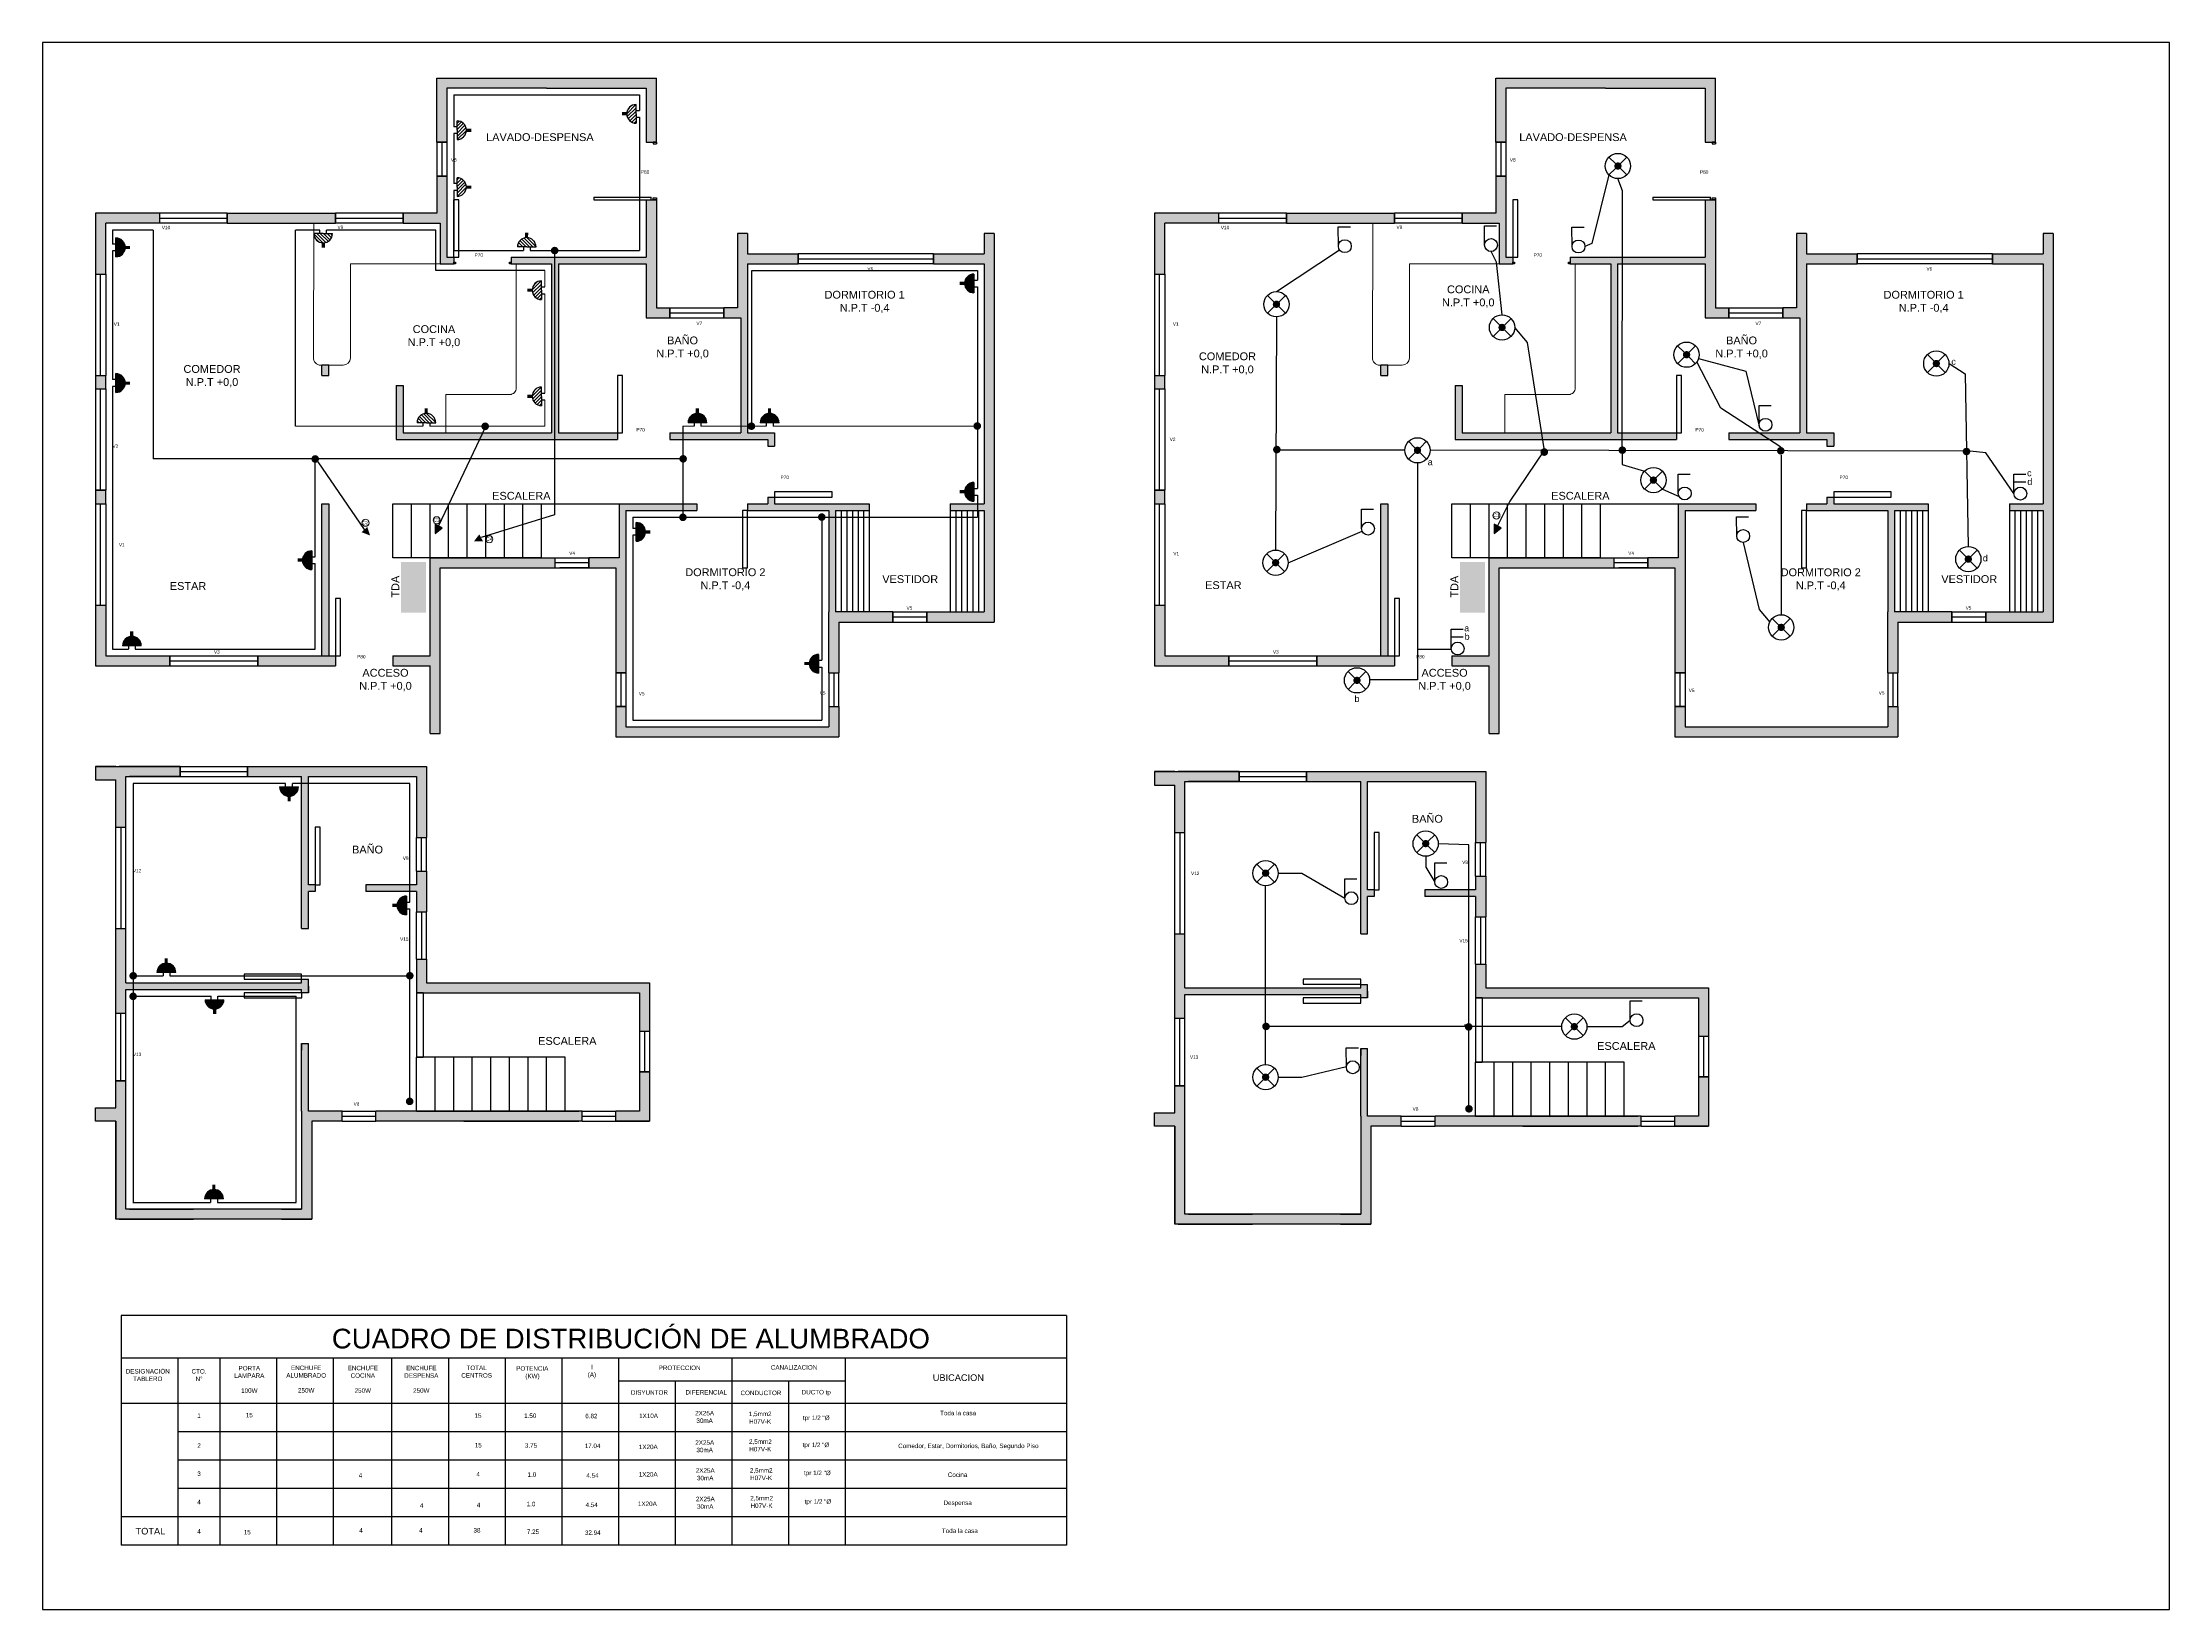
# Model space of a CAD drawing. Header units: metres. Extents: x 7321.5 to 7353, y 14887 to 14910.2.
import ezdxf

# ---------------------------------------------------------------- set-up
doc = ezdxf.new("R2010")
doc.units = ezdxf.units.M
doc.header["$LTSCALE"] = 0.006
for name, color, linetype in [('1- Circuito C1 Alumbrado', 80, 'Continuous'), ('11-Cuadro de Carga', 7, 'Continuous'), ('2- Circuito C2 Enchufes', 210, 'Continuous'), ('3- Circuito C3 Enchufes Cocina', 5, 'Continuous'), ('4- Circuito C4 Enchufes Despensa', 70, 'Continuous'), ('7- Simbologia', 7, 'Continuous')]:
    doc.layers.add(name, color=color, linetype=linetype)
for name, color, linetype, lineweight in [('5- Arquitectura', 250, 'Continuous', 30), ('6- Puertas y Ventanas', 151, 'Continuous', 20), ('8- Textos', 50, 'Continuous', 20)]:
    doc.layers.add(name, color=color, linetype=linetype, lineweight=lineweight)
doc.styles.get("Standard").update_dxf_attribs({"font": 'arial.ttf'})

msp = doc.modelspace()

# ---------------------------------------------------------------- hatches: boundary and pattern name
at = {"layer": '1- Circuito C1 Alumbrado'}
h = msp.add_hatch(color=0, dxfattribs=at)
h.dxf.hatch_style = 1
h.paths.add_polyline_path([(7344.758, 14908.332, 1), (7344.867, 14908.332, 1)])
h = msp.add_hatch(color=0, dxfattribs=at)
h.dxf.hatch_style = 1
h.paths.add_polyline_path([(7339.704, 14906.286, 1), (7339.813, 14906.286, 1)])
h = msp.add_hatch(color=0, dxfattribs=at)
h.dxf.hatch_style = 1
h.paths.add_polyline_path([(7343.043, 14905.943, 1), (7343.152, 14905.943, 1)])
h = msp.add_hatch(color=0, dxfattribs=at)
h.dxf.hatch_style = 1
h.paths.add_polyline_path([(7345.774, 14905.54, 1), (7345.883, 14905.54, 1)])
h = msp.add_hatch(color=0, dxfattribs=at)
h.dxf.hatch_style = 1
h.paths.add_polyline_path([(7349.47, 14905.409, 1), (7349.579, 14905.409, 1)])
h = msp.add_hatch(color=0, dxfattribs=at)
h.dxf.hatch_style = 1
h.paths.add_polyline_path([(7341.792, 14904.125, 1), (7341.9, 14904.125, 1)])
h = msp.add_hatch(color=0, dxfattribs=at)
h.dxf.hatch_style = 1
h.paths.add_polyline_path([(7345.283, 14903.684, 1), (7345.392, 14903.684, 1)])
at = {"layer": '1- Circuito C1 Alumbrado', "true_color": 0x139b48}
h = msp.add_hatch(color=114, dxfattribs=at)
h.dxf.hatch_style = 1
h.paths.add_polyline_path([(7343.085, 14902.98), (7342.981, 14903.03), (7342.981, 14902.895)])
h = msp.add_hatch(color=114, dxfattribs=at)
h.dxf.hatch_style = 1
h.paths.add_polyline_path([(7342.981, 14902.895), (7343.085, 14902.98), (7342.981, 14903.03)])
at = {"layer": '1- Circuito C1 Alumbrado'}
h = msp.add_hatch(color=0, dxfattribs=at)
h.dxf.hatch_style = 1
h.paths.add_polyline_path([(7339.692, 14902.462, 1), (7339.801, 14902.462, 1)])
h = msp.add_hatch(color=0, dxfattribs=at)
h.dxf.hatch_style = 1
h.paths.add_polyline_path([(7349.943, 14902.515, 1), (7350.052, 14902.515, 1)])
h = msp.add_hatch(color=0, dxfattribs=at)
h.dxf.hatch_style = 1
h.paths.add_polyline_path([(7347.174, 14901.505, 1), (7347.283, 14901.505, 1)])
h = msp.add_hatch(color=0, dxfattribs=at)
h.dxf.hatch_style = 1
h.paths.add_polyline_path([(7340.896, 14900.721, 1), (7341.005, 14900.721, 1)])
h = msp.add_hatch(color=0, dxfattribs=at)
h.dxf.hatch_style = 1
h.paths.add_polyline_path([(7341.913, 14898.305, 1), (7342.022, 14898.305, 1)])
h = msp.add_hatch(color=0, dxfattribs=at)
h.dxf.hatch_style = 1
h.paths.add_polyline_path([(7339.544, 14897.868, 1), (7339.653, 14897.868, 1)])
h = msp.add_hatch(color=0, dxfattribs=at)
h.dxf.hatch_style = 1
h.paths.add_polyline_path([(7344.112, 14895.597, 1), (7344.221, 14895.597, 1)])
h = msp.add_hatch(color=0, dxfattribs=at)
h.dxf.hatch_style = 1
h.paths.add_polyline_path([(7339.544, 14894.849, 1), (7339.653, 14894.849, 1)])
at = {"layer": '2- Circuito C2 Enchufes'}
h = msp.add_hatch(color=256, dxfattribs=at)
h.dxf.hatch_style = 1
h.paths.add_polyline_path([(7322.582, 14906.989, 1), (7322.582, 14907.267)])
h = msp.add_hatch(color=256, dxfattribs=at)
h.dxf.hatch_style = 1
h.paths.add_polyline_path([(7335.282, 14906.734, 1), (7335.282, 14906.456)])
h = msp.add_hatch(color=256, dxfattribs=at)
h.dxf.hatch_style = 1
h.paths.add_polyline_path([(7322.582, 14904.982, 1), (7322.582, 14905.26)])
h = msp.add_hatch(color=256, dxfattribs=at)
h.dxf.hatch_style = 1
h.paths.add_polyline_path([(7331.328, 14904.534, 1), (7331.05, 14904.534)])
h = msp.add_hatch(color=256, dxfattribs=at)
h.dxf.hatch_style = 1
h.paths.add_polyline_path([(7332.397, 14904.534, 1), (7332.119, 14904.534)])
h = msp.add_hatch(color=256, dxfattribs=at)
h.dxf.hatch_style = 1
h.paths.add_polyline_path([(7335.282, 14903.65, 1), (7335.282, 14903.372)])
h = msp.add_hatch(color=256, dxfattribs=at)
h.dxf.hatch_style = 1
h.paths.add_polyline_path([(7326.303, 14902.993), (7326.22, 14902.913), (7326.345, 14902.865)])
h = msp.add_hatch(color=256, dxfattribs=at)
h.dxf.hatch_style = 1
h.paths.add_polyline_path([(7330.282, 14902.779, 1), (7330.282, 14903.057)])
h = msp.add_hatch(color=256, dxfattribs=at)
h.dxf.hatch_style = 1
h.paths.add_polyline_path([(7325.482, 14902.637, 1), (7325.482, 14902.359)])
h = msp.add_hatch(color=256, dxfattribs=at)
h.dxf.hatch_style = 1
h.paths.add_polyline_path([(7322.959, 14901.234, 1), (7322.681, 14901.234)])
h = msp.add_hatch(color=256, dxfattribs=at)
h.dxf.hatch_style = 1
h.paths.add_polyline_path([(7332.982, 14901.106, 1), (7332.982, 14900.829)])
h = msp.add_hatch(color=256, dxfattribs=at)
h.dxf.hatch_style = 1
h.paths.add_polyline_path([(7325.006, 14899.143, 1), (7325.284, 14899.143)])
h = msp.add_hatch(color=256, dxfattribs=at)
h.dxf.hatch_style = 1
h.paths.add_polyline_path([(7326.884, 14897.529, 1), (7326.884, 14897.251)])
h = msp.add_hatch(color=256, dxfattribs=at)
h.dxf.hatch_style = 1
h.paths.add_polyline_path([(7323.469, 14896.397, 1), (7323.191, 14896.397)])
h = msp.add_hatch(color=256, dxfattribs=at)
h.dxf.hatch_style = 1
h.paths.add_polyline_path([(7323.903, 14895.996, 1), (7324.181, 14895.996)])
h = msp.add_hatch(color=256, dxfattribs=at)
h.dxf.hatch_style = 1
h.paths.add_polyline_path([(7324.174, 14893.047, 1), (7323.896, 14893.047)])
at = {"layer": '3- Circuito C3 Enchufes Cocina'}
h = msp.add_hatch(dxfattribs=at)
h.set_pattern_fill('ANSI31', color=256, scale=0.011061, angle=270)
h.set_pattern_definition([(315, (7313.475857, 14912.860612), (0.02483199, 0.02483199), [])])
h.paths.add_polyline_path([(7325.788, 14907.334), (7325.65, 14907.334), (7325.512, 14907.334, 1)])
h = msp.add_hatch(dxfattribs=at)
h.set_pattern_fill('ANSI31', color=256, scale=0.011061, angle=180)
h.set_pattern_definition([(225, (7334.40846, 14918.66776), (0.02483199, -0.02483199), [])])
h.paths.add_polyline_path([(7328.882, 14906.356), (7328.882, 14906.494), (7328.882, 14906.632, 1)])
h = msp.add_hatch(dxfattribs=at)
h.set_pattern_fill('ANSI31', color=256, scale=0.011061, angle=180)
h.set_pattern_definition([(225, (7334.408272, 14917.09692), (0.02483199, -0.02483199), [])])
h.paths.add_polyline_path([(7328.882, 14904.785), (7328.882, 14904.923), (7328.882, 14905.061, 1)])
h = msp.add_hatch(dxfattribs=at)
h.set_pattern_fill('ANSI31', color=256, scale=0.011061, angle=90)
h.set_pattern_definition([(135, (7339.352023, 14899.007574), (-0.02483199, -0.02483199), [])])
h.paths.add_polyline_path([(7327.04, 14904.534), (7327.178, 14904.534), (7327.316, 14904.534, 1)])
h = msp.add_hatch(color=256, dxfattribs=at)
h.dxf.hatch_style = 1
h.paths.add_polyline_path([(7327.412, 14902.98), (7327.308, 14903.03), (7327.308, 14902.895)])
at = {"layer": '4- Circuito C4 Enchufes Despensa'}
h = msp.add_hatch(dxfattribs=at)
h.set_pattern_fill('ANSI31', color=256, scale=0.011061)
h.set_pattern_definition([(45, (7322.105422, 14896.68851), (-0.02483199, 0.02483199), [])])
h.paths.add_polyline_path([(7327.632, 14909.001), (7327.632, 14908.862), (7327.632, 14908.724, 1)])
h = msp.add_hatch(dxfattribs=at)
h.set_pattern_fill('ANSI31', color=256, scale=0.011061, angle=180)
h.set_pattern_definition([(225, (7335.80846, 14921.277385), (0.02483199, -0.02483199), [])])
h.paths.add_polyline_path([(7330.282, 14908.965), (7330.282, 14909.103), (7330.282, 14909.242, 1)])
h = msp.add_hatch(dxfattribs=at)
h.set_pattern_fill('ANSI31', color=256, scale=0.011061)
h.set_pattern_definition([(45, (7322.105422, 14895.847178), (-0.02483199, 0.02483199), [])])
h.paths.add_polyline_path([(7327.632, 14908.159), (7327.632, 14908.021), (7327.632, 14907.883, 1)])
h = msp.add_hatch(dxfattribs=at)
h.set_pattern_fill('ANSI31', color=256, scale=0.011061, angle=90)
h.set_pattern_definition([(135, (7340.837282, 14901.607574), (-0.02483199, -0.02483199), [])])
h.paths.add_polyline_path([(7328.525, 14907.134), (7328.663, 14907.134), (7328.802, 14907.134, 1)])
h = msp.add_hatch(color=256, dxfattribs=at)
h.dxf.hatch_style = 1
h.paths.add_polyline_path([(7328.014, 14902.78), (7327.962, 14902.882), (7327.88, 14902.776)])
at = {"layer": '5- Arquitectura', "true_color": 0x636466}
h = msp.add_hatch(color=251, dxfattribs=at)
h.dxf.hatch_style = 1
h.paths.add_polyline_path([(7322.282, 14906.734), (7322.432, 14906.734), (7322.432, 14907.484), (7323.232, 14907.484), (7323.232, 14907.634), (7322.282, 14907.634)])
h.paths.add_polyline_path([(7325.832, 14907.484), (7325.832, 14907.634), (7324.232, 14907.634), (7324.232, 14907.484)])
h.paths.add_polyline_path([(7329.032, 14906.884), (7329.032, 14904.384), (7326.832, 14904.384), (7326.832, 14905.084), (7326.732, 14905.084), (7326.732, 14904.284), (7330.007, 14904.284), (7330.007, 14904.384), (7329.132, 14904.384), (7329.132, 14906.884), (7330.432, 14906.884), (7330.432, 14906.234), (7330.432, 14906.084), (7330.782, 14906.084), (7330.782, 14906.234), (7330.582, 14906.234), (7330.582, 14907.834), (7330.432, 14907.834), (7330.432, 14906.984), (7328.432, 14906.984), (7328.432, 14906.884)])
h.paths.add_polyline_path([(7327.382, 14906.884), (7327.582, 14906.884), (7327.582, 14906.984), (7327.482, 14906.984), (7327.482, 14907.484), (7327.482, 14908.184), (7327.332, 14908.184), (7327.332, 14907.634), (7326.832, 14907.634), (7326.832, 14907.484), (7327.382, 14907.484)])
h.paths.add_polyline_path([(7328.957, 14909.484), (7330.432, 14909.484), (7330.432, 14908.684), (7330.582, 14908.684), (7330.582, 14909.634), (7327.332, 14909.634), (7327.332, 14908.684), (7327.482, 14908.684), (7327.482, 14909.484)])
h.paths.add_polyline_path([(7331.932, 14906.884), (7332.682, 14906.884), (7332.682, 14907.034), (7331.932, 14907.034), (7331.932, 14907.334), (7331.782, 14907.334), (7331.782, 14906.234), (7331.582, 14906.234), (7331.582, 14906.084), (7331.832, 14906.084), (7331.832, 14904.384), (7330.782, 14904.384), (7330.782, 14904.284), (7332.232, 14904.284), (7332.232, 14904.184), (7332.332, 14904.184), (7332.332, 14904.384), (7331.932, 14904.384), (7331.932, 14906.084)])
h.paths.add_polyline_path([(7335.432, 14906.884), (7335.432, 14903.334), (7334.932, 14903.334), (7334.932, 14903.234), (7335.432, 14903.234), (7335.432, 14901.734), (7334.582, 14901.734), (7334.582, 14901.584), (7335.582, 14901.584), (7335.582, 14907.334), (7335.432, 14907.334), (7335.432, 14907.034), (7334.682, 14907.034), (7334.682, 14906.884)])
h.paths.add_polyline_path([(7333.282, 14901.584), (7334.082, 14901.584), (7334.082, 14901.734), (7333.232, 14901.734), (7333.232, 14903.234), (7333.732, 14903.234), (7333.732, 14903.334), (7332.457, 14903.334), (7332.332, 14903.334), (7332.332, 14903.434), (7332.232, 14903.434), (7332.232, 14903.334), (7332.182, 14903.334), (7331.932, 14903.334), (7331.932, 14903.234), (7333.132, 14903.234), (7333.132, 14901.734), (7333.132, 14900.834), (7333.282, 14900.834)])
h.paths.add_polyline_path([(7329.982, 14900.834), (7330.132, 14900.834), (7330.132, 14902.534), (7330.132, 14903.234), (7331.182, 14903.234), (7331.182, 14903.334), (7330.032, 14903.334), (7330.032, 14902.534), (7329.582, 14902.534), (7329.582, 14902.384), (7329.982, 14902.384)])
h.paths.add_polyline_path([(7329.082, 14902.384), (7329.082, 14902.534), (7327.232, 14902.534), (7327.232, 14901.084), (7326.682, 14901.084), (7326.682, 14900.934), (7327.232, 14900.934), (7327.232, 14899.934), (7327.382, 14899.934), (7327.382, 14902.384)])
h.paths.add_polyline_path([(7329.982, 14899.884), (7333.282, 14899.884), (7333.282, 14900.334), (7333.132, 14900.334), (7333.132, 14900.034), (7330.132, 14900.034), (7330.132, 14900.334), (7329.982, 14900.334)])
h.paths.add_polyline_path([(7325.832, 14900.934), (7325.832, 14901.084), (7324.682, 14901.084), (7324.682, 14900.934)])
h.paths.add_polyline_path([(7323.382, 14900.934), (7323.382, 14901.084), (7322.432, 14901.084), (7322.432, 14901.834), (7322.282, 14901.834), (7322.282, 14900.934)])
h.paths.add_polyline_path([(7322.432, 14903.534), (7322.282, 14903.534), (7322.282, 14903.334), (7322.432, 14903.334)])
h.paths.add_polyline_path([(7322.432, 14905.234), (7322.282, 14905.234), (7322.282, 14905.034), (7322.432, 14905.034)])
h.paths.add_polyline_path([(7325.632, 14905.234), (7325.732, 14905.234), (7325.732, 14905.384), (7325.632, 14905.384)])
h = msp.add_hatch(color=251, dxfattribs=at)
h.dxf.hatch_style = 1
h.paths.add_polyline_path([(7337.955, 14906.734), (7338.105, 14906.734), (7338.105, 14907.484), (7338.905, 14907.484), (7338.905, 14907.634), (7337.955, 14907.634)])
h.paths.add_polyline_path([(7341.505, 14907.484), (7341.505, 14907.634), (7339.905, 14907.634), (7339.905, 14907.484)])
h.paths.add_polyline_path([(7344.705, 14906.884), (7344.705, 14904.384), (7342.505, 14904.384), (7342.505, 14905.084), (7342.405, 14905.084), (7342.405, 14904.284), (7345.68, 14904.284), (7345.68, 14904.384), (7344.805, 14904.384), (7344.805, 14906.884), (7346.105, 14906.884), (7346.105, 14906.234), (7346.105, 14906.084), (7346.455, 14906.084), (7346.455, 14906.234), (7346.255, 14906.234), (7346.255, 14907.834), (7346.105, 14907.834), (7346.105, 14906.984), (7344.105, 14906.984), (7344.105, 14906.884)])
h.paths.add_polyline_path([(7343.055, 14906.884), (7343.255, 14906.884), (7343.255, 14906.984), (7343.155, 14906.984), (7343.155, 14907.484), (7343.155, 14908.184), (7343.005, 14908.184), (7343.005, 14907.634), (7342.505, 14907.634), (7342.505, 14907.484), (7343.055, 14907.484)])
h.paths.add_polyline_path([(7344.63, 14909.484), (7346.105, 14909.484), (7346.105, 14908.684), (7346.255, 14908.684), (7346.255, 14909.634), (7343.005, 14909.634), (7343.005, 14908.684), (7343.155, 14908.684), (7343.155, 14909.484)])
h.paths.add_polyline_path([(7347.605, 14906.884), (7348.355, 14906.884), (7348.355, 14907.034), (7347.605, 14907.034), (7347.605, 14907.334), (7347.455, 14907.334), (7347.455, 14906.234), (7347.255, 14906.234), (7347.255, 14906.084), (7347.505, 14906.084), (7347.505, 14904.384), (7346.455, 14904.384), (7346.455, 14904.284), (7347.905, 14904.284), (7347.905, 14904.184), (7348.005, 14904.184), (7348.005, 14904.384), (7347.605, 14904.384), (7347.605, 14906.084)])
h.paths.add_polyline_path([(7351.105, 14906.884), (7351.105, 14903.334), (7350.605, 14903.334), (7350.605, 14903.234), (7351.105, 14903.234), (7351.105, 14901.734), (7350.255, 14901.734), (7350.255, 14901.584), (7351.255, 14901.584), (7351.255, 14907.334), (7351.105, 14907.334), (7351.105, 14907.034), (7350.355, 14907.034), (7350.355, 14906.884)])
h.paths.add_polyline_path([(7348.955, 14901.584), (7349.755, 14901.584), (7349.755, 14901.734), (7348.905, 14901.734), (7348.905, 14903.234), (7349.405, 14903.234), (7349.405, 14903.334), (7348.13, 14903.334), (7348.005, 14903.334), (7348.005, 14903.434), (7347.905, 14903.434), (7347.905, 14903.334), (7347.855, 14903.334), (7347.605, 14903.334), (7347.605, 14903.234), (7348.805, 14903.234), (7348.805, 14901.734), (7348.805, 14900.834), (7348.955, 14900.834)])
h.paths.add_polyline_path([(7345.655, 14900.834), (7345.805, 14900.834), (7345.805, 14902.534), (7345.805, 14903.234), (7346.855, 14903.234), (7346.855, 14903.334), (7345.705, 14903.334), (7345.705, 14902.534), (7345.255, 14902.534), (7345.255, 14902.384), (7345.655, 14902.384)])
h.paths.add_polyline_path([(7344.755, 14902.384), (7344.755, 14902.534), (7342.905, 14902.534), (7342.905, 14901.084), (7342.355, 14901.084), (7342.355, 14900.934), (7342.905, 14900.934), (7342.905, 14899.934), (7343.055, 14899.934), (7343.055, 14902.384)])
h.paths.add_polyline_path([(7345.655, 14899.884), (7348.955, 14899.884), (7348.955, 14900.334), (7348.805, 14900.334), (7348.805, 14900.034), (7345.805, 14900.034), (7345.805, 14900.334), (7345.655, 14900.334)])
h.paths.add_polyline_path([(7341.505, 14900.934), (7341.505, 14901.084), (7340.355, 14901.084), (7340.355, 14900.934)])
h.paths.add_polyline_path([(7339.055, 14900.934), (7339.055, 14901.084), (7338.105, 14901.084), (7338.105, 14901.834), (7337.955, 14901.834), (7337.955, 14900.934)])
h.paths.add_polyline_path([(7338.105, 14903.534), (7337.955, 14903.534), (7337.955, 14903.334), (7338.105, 14903.334)])
h.paths.add_polyline_path([(7338.105, 14905.234), (7337.955, 14905.234), (7337.955, 14905.034), (7338.105, 14905.034)])
h.paths.add_polyline_path([(7341.305, 14905.234), (7341.405, 14905.234), (7341.405, 14905.384), (7341.305, 14905.384)])
at = {"layer": '5- Arquitectura', "true_color": 0x139b48}
h = msp.add_hatch(color=114, dxfattribs=at)
h.dxf.hatch_style = 1
h.paths.add_polyline_path([(7325.732, 14903.334), (7325.632, 14903.334), (7325.632, 14901.084), (7325.732, 14901.084)])
at = {"layer": '5- Arquitectura'}
h = msp.add_hatch(color=0, dxfattribs=at)
h.dxf.hatch_style = 1
h.paths.add_polyline_path([(7325.732, 14903.334), (7325.632, 14903.334), (7325.632, 14901.084), (7325.732, 14901.084)])
at = {"layer": '5- Arquitectura', "true_color": 0x139b48}
h = msp.add_hatch(color=114, dxfattribs=at)
h.dxf.hatch_style = 1
h.paths.add_polyline_path([(7341.305, 14901.084), (7341.405, 14901.084), (7341.405, 14903.334), (7341.305, 14903.334)])
at = {"layer": '5- Arquitectura'}
h = msp.add_hatch(color=0, dxfattribs=at)
h.dxf.hatch_style = 1
h.paths.add_polyline_path([(7341.405, 14903.334), (7341.305, 14903.334), (7341.305, 14901.084), (7341.405, 14901.084)])
at = {"layer": '5- Arquitectura', "true_color": 0x636466}
h = msp.add_hatch(color=251, dxfattribs=at)
h.dxf.hatch_style = 1
h.paths.add_polyline_path([(7327.032, 14897.597), (7327.032, 14897.297), (7327.182, 14897.297), (7327.182, 14897.897), (7327.032, 14897.897), (7327.032, 14897.697), (7326.282, 14897.697), (7326.282, 14897.597)], flags=0)
h.paths.add_polyline_path([(7324.532, 14899.447), (7324.532, 14899.297), (7325.332, 14899.297), (7325.332, 14897.047), (7325.432, 14897.047), (7325.432, 14897.597), (7325.532, 14897.597), (7325.532, 14897.697), (7325.432, 14897.697), (7325.432, 14899.297), (7327.032, 14899.297), (7327.032, 14898.397), (7327.182, 14898.397), (7327.182, 14899.447)])
h.paths.add_polyline_path([(7322.582, 14899.247), (7322.582, 14898.547), (7322.732, 14898.547), (7322.732, 14899.297), (7323.532, 14899.297), (7323.532, 14899.447), (7322.282, 14899.447), (7322.282, 14899.247)])
h = msp.add_hatch(color=251, dxfattribs=at)
h.dxf.hatch_style = 1
h.paths.add_polyline_path([(7342.705, 14897.522), (7342.705, 14897.222), (7342.855, 14897.222), (7342.855, 14897.822), (7342.705, 14897.822), (7342.705, 14897.622), (7341.955, 14897.622), (7341.955, 14897.522)], flags=0)
h.paths.add_polyline_path([(7340.205, 14899.372), (7340.205, 14899.222), (7341.005, 14899.222), (7341.005, 14896.972), (7341.105, 14896.972), (7341.105, 14897.522), (7341.205, 14897.522), (7341.205, 14897.622), (7341.105, 14897.622), (7341.105, 14899.222), (7342.705, 14899.222), (7342.705, 14898.322), (7342.855, 14898.322), (7342.855, 14899.372)])
h.paths.add_polyline_path([(7338.255, 14899.172), (7338.255, 14898.472), (7338.405, 14898.472), (7338.405, 14899.222), (7339.205, 14899.222), (7339.205, 14899.372), (7337.955, 14899.372), (7337.955, 14899.172)])
h = msp.add_hatch(color=251, dxfattribs=at)
h.dxf.hatch_style = 1
h.paths.add_polyline_path([(7327.032, 14897.297), (7327.182, 14897.297), (7327.182, 14897.897), (7327.032, 14897.897), (7327.032, 14897.697), (7326.282, 14897.697), (7326.282, 14897.597), (7327.032, 14897.597)])
h = msp.add_hatch(color=251, dxfattribs=at)
h.dxf.hatch_style = 1
h.paths.add_polyline_path([(7342.705, 14897.222), (7342.855, 14897.222), (7342.855, 14897.822), (7342.705, 14897.822), (7342.705, 14897.622), (7341.955, 14897.622), (7341.955, 14897.522), (7342.705, 14897.522)])
h = msp.add_hatch(color=251, dxfattribs=at)
h.dxf.hatch_style = 1
h.paths.add_polyline_path([(7322.582, 14895.797), (7322.732, 14895.797), (7322.732, 14896.047), (7322.732, 14896.147), (7325.332, 14896.147), (7325.332, 14896.097), (7325.432, 14896.097), (7325.432, 14896.197), (7325.432, 14896.297), (7325.332, 14896.297), (7325.332, 14896.247), (7322.732, 14896.247), (7322.732, 14897.047), (7322.582, 14897.047)])
h.paths.add_polyline_path([(7327.182, 14896.597), (7327.032, 14896.597), (7327.032, 14896.097), (7327.132, 14896.097), (7330.332, 14896.097), (7330.332, 14895.527), (7330.482, 14895.527), (7330.482, 14896.247), (7327.182, 14896.247)])
h.paths.add_polyline_path([(7329.482, 14894.197), (7329.482, 14894.347), (7326.432, 14894.347), (7326.432, 14894.197)])
h.paths.add_polyline_path([(7330.482, 14894.197), (7330.482, 14894.927), (7330.332, 14894.927), (7330.332, 14894.347), (7329.982, 14894.347), (7329.982, 14894.197)])
h.paths.add_polyline_path([(7325.932, 14894.197), (7325.932, 14894.347), (7325.432, 14894.347), (7325.432, 14895.347), (7325.332, 14895.347), (7325.332, 14895.247), (7325.332, 14894.347), (7325.332, 14892.897), (7322.732, 14892.897), (7322.732, 14894.197), (7322.732, 14894.347), (7322.732, 14894.797), (7322.582, 14894.797), (7322.582, 14894.397), (7322.282, 14894.397), (7322.282, 14894.197), (7322.582, 14894.197), (7322.582, 14892.747), (7325.482, 14892.747), (7325.482, 14894.197)])
h = msp.add_hatch(color=251, dxfattribs=at)
h.dxf.hatch_style = 1
h.paths.add_polyline_path([(7338.255, 14895.722), (7338.405, 14895.722), (7338.405, 14895.972), (7338.405, 14896.072), (7341.005, 14896.072), (7341.005, 14896.022), (7341.105, 14896.022), (7341.105, 14896.122), (7341.105, 14896.222), (7341.005, 14896.222), (7341.005, 14896.172), (7338.405, 14896.172), (7338.405, 14896.972), (7338.255, 14896.972)])
h.paths.add_polyline_path([(7342.855, 14896.522), (7342.705, 14896.522), (7342.705, 14896.022), (7342.805, 14896.022), (7346.005, 14896.022), (7346.005, 14895.452), (7346.155, 14895.452), (7346.155, 14896.172), (7342.855, 14896.172)])
h.paths.add_polyline_path([(7345.155, 14894.122), (7345.155, 14894.272), (7342.105, 14894.272), (7342.105, 14894.122)])
h.paths.add_polyline_path([(7346.155, 14894.122), (7346.155, 14894.852), (7346.005, 14894.852), (7346.005, 14894.272), (7345.655, 14894.272), (7345.655, 14894.122)])
h.paths.add_polyline_path([(7341.605, 14894.122), (7341.605, 14894.272), (7341.105, 14894.272), (7341.105, 14895.272), (7341.005, 14895.272), (7341.005, 14895.172), (7341.005, 14894.272), (7341.005, 14892.822), (7338.405, 14892.822), (7338.405, 14894.122), (7338.405, 14894.272), (7338.405, 14894.722), (7338.255, 14894.722), (7338.255, 14894.322), (7337.955, 14894.322), (7337.955, 14894.122), (7338.255, 14894.122), (7338.255, 14892.672), (7341.155, 14892.672), (7341.155, 14894.122)])
at = {"layer": '7- Simbologia'}
h = msp.add_hatch(color=0, dxfattribs=at)
h.dxf.hatch_style = 1
h.paths.add_polyline_path([(7329.02, 14907.081, 1), (7329.133, 14907.081, 1)])
h = msp.add_hatch(color=0, dxfattribs=at)
h.dxf.hatch_style = 1
h.paths.add_polyline_path([(7327.991, 14904.48, 1), (7328.105, 14904.48, 1)])
h = msp.add_hatch(color=0, dxfattribs=at)
h.dxf.hatch_style = 1
h.paths.add_polyline_path([(7331.932, 14904.482, 1), (7332.045, 14904.482, 1)])
h = msp.add_hatch(color=0, dxfattribs=at)
h.dxf.hatch_style = 1
h.paths.add_polyline_path([(7335.274, 14904.485, 1), (7335.387, 14904.485, 1)])
h = msp.add_hatch(color=0, dxfattribs=at)
h.dxf.hatch_style = 1
h.paths.add_polyline_path([(7325.476, 14903.997, 1), (7325.589, 14903.997, 1)])
h = msp.add_hatch(color=0, dxfattribs=at)
h.dxf.hatch_style = 1
h.paths.add_polyline_path([(7330.921, 14903.999, 1), (7331.034, 14903.999, 1)])
h = msp.add_hatch(color=0, dxfattribs=at)
h.dxf.hatch_style = 1
h.paths.add_polyline_path([(7339.708, 14904.136, 1), (7339.821, 14904.136, 1)])
h = msp.add_hatch(color=0, dxfattribs=at)
h.dxf.hatch_style = 1
h.paths.add_polyline_path([(7343.665, 14904.099, 1), (7343.779, 14904.099, 1)])
h = msp.add_hatch(color=0, dxfattribs=at)
h.dxf.hatch_style = 1
h.paths.add_polyline_path([(7344.821, 14904.127, 1), (7344.934, 14904.127, 1)])
h = msp.add_hatch(color=0, dxfattribs=at)
h.dxf.hatch_style = 1
h.paths.add_polyline_path([(7347.166, 14904.118, 1), (7347.279, 14904.118, 1)])
h = msp.add_hatch(color=0, dxfattribs=at)
h.dxf.hatch_style = 1
h.paths.add_polyline_path([(7349.914, 14904.107, 1), (7350.027, 14904.107, 1)])
h = msp.add_hatch(color=0, dxfattribs=at)
h.dxf.hatch_style = 1
h.paths.add_polyline_path([(7330.918, 14903.133, 1), (7331.031, 14903.133, 1)])
h = msp.add_hatch(color=0, dxfattribs=at)
h.dxf.hatch_style = 1
h.paths.add_polyline_path([(7332.973, 14903.137, 1), (7333.086, 14903.137, 1)])
h = msp.add_hatch(color=256, dxfattribs=at)
h.dxf.hatch_style = 1
h.paths.add_polyline_path([(7327.174, 14902.473), (7326.8, 14902.473), (7326.8, 14901.724), (7327.174, 14901.724)])
h = msp.add_hatch(color=256, dxfattribs=at)
h.dxf.hatch_style = 1
h.paths.add_polyline_path([(7342.847, 14902.473), (7342.473, 14902.473), (7342.473, 14901.724), (7342.847, 14901.724)])
h = msp.add_hatch(color=0, dxfattribs=at)
h.dxf.hatch_style = 1
h.paths.add_polyline_path([(7322.782, 14896.349, 1), (7322.896, 14896.349, 1)])
h = msp.add_hatch(color=0, dxfattribs=at)
h.dxf.hatch_style = 1
h.paths.add_polyline_path([(7326.876, 14896.35, 1), (7326.989, 14896.35, 1)])
h = msp.add_hatch(color=0, dxfattribs=at)
h.dxf.hatch_style = 1
h.paths.add_polyline_path([(7322.781, 14896.045, 1), (7322.894, 14896.045, 1)])
h = msp.add_hatch(color=0, dxfattribs=at)
h.dxf.hatch_style = 1
h.paths.add_polyline_path([(7339.548, 14895.6, 1), (7339.661, 14895.6, 1)])
h = msp.add_hatch(color=0, dxfattribs=at)
h.dxf.hatch_style = 1
h.paths.add_polyline_path([(7342.547, 14895.593, 1), (7342.66, 14895.593, 1)])
h = msp.add_hatch(color=0, dxfattribs=at)
h.dxf.hatch_style = 1
edge = h.paths.add_edge_path()
edge.add_line((7342.661, 14895.597), (7342.661, 14895.582))
edge.add_arc((7342.604, 14895.59), 0.0566, 352.2914, 367.7086)
h = msp.add_hatch(color=0, dxfattribs=at)
h.dxf.hatch_style = 1
h.paths.add_polyline_path([(7326.874, 14894.491, 1), (7326.987, 14894.491, 1)])
h = msp.add_hatch(color=0, dxfattribs=at)
h.dxf.hatch_style = 1
h.paths.add_polyline_path([(7342.551, 14894.381, 1), (7342.664, 14894.381, 1)])

# ---------------------------------------------------------------- linework, layer by layer
msp.add_lwpolyline([(7321.497, 14886.973), (7352.975, 14886.973), (7352.975, 14910.159), (7321.497, 14910.159)], close=True)
at = {"layer": '1- Circuito C1 Alumbrado', "color": 3}
for p, q in [((7344.68, 14908.465), (7344.774, 14908.371)), ((7344.851, 14908.371), (7344.945, 14908.465)), ((7344.68, 14908.2), (7344.774, 14908.294)), ((7344.851, 14908.294), (7344.945, 14908.2)), ((7339.626, 14906.418), (7339.72, 14906.324)), ((7339.626, 14906.153), (7339.72, 14906.247)), ((7339.797, 14906.324), (7339.891, 14906.418)), ((7339.797, 14906.247), (7339.891, 14906.153)), ((7342.965, 14906.075), (7343.059, 14905.981)), ((7342.965, 14905.81), (7343.059, 14905.904)), ((7343.136, 14905.981), (7343.23, 14906.075)), ((7343.136, 14905.904), (7343.23, 14905.81)), ((7345.696, 14905.672), (7345.79, 14905.578)), ((7345.696, 14905.407), (7345.79, 14905.501)), ((7345.867, 14905.578), (7345.961, 14905.672)), ((7345.867, 14905.501), (7345.961, 14905.407)), ((7349.392, 14905.541), (7349.486, 14905.447)), ((7349.563, 14905.447), (7349.657, 14905.541)), ((7349.392, 14905.276), (7349.486, 14905.37)), ((7349.563, 14905.37), (7349.657, 14905.276)), ((7341.714, 14904.258), (7341.808, 14904.164)), ((7341.885, 14904.164), (7341.979, 14904.258)), ((7341.714, 14903.993), (7341.808, 14904.087)), ((7341.885, 14904.087), (7341.979, 14903.993)), ((7345.205, 14903.817), (7345.299, 14903.723)), ((7345.205, 14903.552), (7345.299, 14903.646)), ((7345.376, 14903.723), (7345.47, 14903.817)), ((7345.376, 14903.646), (7345.47, 14903.552)), ((7339.614, 14902.595), (7339.708, 14902.501)), ((7339.614, 14902.33), (7339.708, 14902.424)), ((7339.785, 14902.501), (7339.879, 14902.595)), ((7339.785, 14902.424), (7339.879, 14902.33)), ((7349.865, 14902.647), (7349.959, 14902.553)), ((7349.865, 14902.382), (7349.959, 14902.476)), ((7350.036, 14902.553), (7350.13, 14902.647)), ((7350.036, 14902.476), (7350.13, 14902.382)), ((7347.096, 14901.638), (7347.19, 14901.544)), ((7347.096, 14901.373), (7347.19, 14901.467)), ((7347.267, 14901.544), (7347.361, 14901.638)), ((7347.267, 14901.467), (7347.361, 14901.373)), ((7340.818, 14900.853), (7340.912, 14900.759)), ((7340.989, 14900.759), (7341.083, 14900.853)), ((7340.818, 14900.588), (7340.912, 14900.682)), ((7340.989, 14900.682), (7341.083, 14900.588)), ((7341.835, 14898.437), (7341.929, 14898.343)), ((7341.835, 14898.172), (7341.929, 14898.266)), ((7342.006, 14898.343), (7342.1, 14898.437)), ((7342.006, 14898.266), (7342.1, 14898.172)), ((7339.466, 14898.001), (7339.56, 14897.907)), ((7339.637, 14897.907), (7339.731, 14898.001)), ((7339.466, 14897.736), (7339.56, 14897.83)), ((7339.637, 14897.83), (7339.731, 14897.736)), ((7344.034, 14895.729), (7344.128, 14895.635)), ((7344.205, 14895.635), (7344.299, 14895.729)), ((7344.034, 14895.464), (7344.128, 14895.558)), ((7344.205, 14895.558), (7344.299, 14895.464)), ((7339.466, 14894.981), (7339.56, 14894.887)), ((7339.466, 14894.716), (7339.56, 14894.81)), ((7339.637, 14894.887), (7339.731, 14894.981)), ((7339.637, 14894.81), (7339.731, 14894.716))]:
    msp.add_line(p, q, dxfattribs=at)
at = {"layer": '1- Circuito C1 Alumbrado'}
for p, q in [((7344.68, 14908.2), (7344.427, 14907.184)), ((7344.879, 14907.963), (7344.812, 14908.145)), ((7344.874, 14904.121), (7344.879, 14907.963)), ((7339.758, 14906.473), (7340.691, 14907.093)), ((7343.016, 14906.91), (7342.934, 14907.067)), ((7344.427, 14907.184), (7344.324, 14907.141)), ((7343.097, 14906.13), (7343.016, 14906.91)), ((7339.758, 14906.098), (7339.746, 14902.65)), ((7343.472, 14905.722), (7343.285, 14905.943)), ((7343.722, 14904.154), (7343.472, 14905.722)), ((7346.337, 14904.749), (7345.981, 14905.432)), ((7346.007, 14905.483), (7346.707, 14905.294)), ((7346.707, 14905.294), (7346.904, 14904.481)), ((7349.712, 14905.409), (7349.953, 14905.256)), ((7349.953, 14905.256), (7349.997, 14902.702)), ((7347.223, 14904.174), (7346.337, 14904.749)), ((7341.659, 14904.125), (7339.758, 14904.125)), ((7341.846, 14903.938), (7341.846, 14900.728)), ((7349.972, 14904.112), (7342.033, 14904.125)), ((7343.716, 14904.117), (7343.214, 14903.375)), ((7344.874, 14904.069), (7344.874, 14903.917)), ((7344.874, 14903.917), (7345.205, 14903.817)), ((7347.227, 14904.053), (7347.227, 14901.691)), ((7350.258, 14904.089), (7350.025, 14904.112)), ((7350.672, 14903.485), (7350.258, 14904.089)), ((7343.214, 14903.375), (7343.032, 14903.009)), ((7345.47, 14903.552), (7345.716, 14903.444)), ((7342.981, 14903.03), (7342.981, 14902.895)), ((7342.981, 14902.895), (7343.085, 14902.98)), ((7339.934, 14902.462), (7341.026, 14902.929)), ((7346.665, 14902.762), (7346.903, 14901.768)), ((7346.903, 14901.768), (7347.059, 14901.584)), ((7342.346, 14901.176), (7341.846, 14901.176)), ((7341.846, 14900.728), (7341.146, 14900.728)), ((7342.608, 14898.288), (7342.155, 14898.3)), ((7342.608, 14894.438), (7342.608, 14898.288)), ((7341.967, 14898.117), (7341.967, 14897.957)), ((7341.967, 14897.957), (7342.102, 14897.737)), ((7339.598, 14895.036), (7339.598, 14897.681)), ((7339.786, 14897.868), (7340.133, 14897.868)), ((7340.133, 14897.868), (7340.771, 14897.497)), ((7342.549, 14895.597), (7339.598, 14895.597)), ((7342.549, 14895.597), (7342.549, 14895.631)), ((7343.979, 14895.597), (7342.661, 14895.597)), ((7344.354, 14895.597), (7344.876, 14895.597)), ((7344.876, 14895.597), (7344.993, 14895.693)), ((7339.786, 14894.849), (7340.133, 14894.849)), ((7340.133, 14894.849), (7340.793, 14895.005))]:
    msp.add_line(p, q, dxfattribs=at)
msp.add_lwpolyline([(7343.085, 14902.98), (7342.981, 14903.03)], dxfattribs=at)
at = {"layer": '1- Circuito C1 Alumbrado', "color": 3}
for centre in [(7344.812, 14908.332), (7339.758, 14906.286), (7343.097, 14905.943), (7345.828, 14905.54), (7349.524, 14905.409), (7341.846, 14904.125), (7345.338, 14903.684), (7349.998, 14902.515), (7339.746, 14902.462), (7347.229, 14901.505), (7340.951, 14900.721), (7341.967, 14898.305), (7339.598, 14897.868), (7344.167, 14895.597), (7339.598, 14894.849)]:
    msp.add_circle(centre, 0.187, dxfattribs=at)
at = {"layer": '11-Cuadro de Carga'}
for p, q in [((7336.652, 14891.323), (7322.66, 14891.323)), ((7322.66, 14891.323), (7322.66, 14887.924)), ((7336.652, 14891.323), (7336.652, 14887.924)), ((7336.652, 14890.689), (7322.66, 14890.689)), ((7323.499, 14890.689), (7323.499, 14887.924)), ((7324.12, 14890.689), (7324.12, 14887.924)), ((7324.96, 14890.689), (7324.96, 14887.924)), ((7325.799, 14890.689), (7325.799, 14887.924)), ((7327.503, 14890.689), (7326.664, 14890.689)), ((7326.664, 14890.689), (7326.664, 14887.924)), ((7327.503, 14890.689), (7327.503, 14887.924)), ((7327.503, 14890.689), (7327.503, 14887.924)), ((7328.342, 14890.689), (7328.342, 14887.924)), ((7329.181, 14890.689), (7329.181, 14887.924)), ((7330.021, 14890.689), (7330.021, 14887.924)), ((7330.021, 14890.689), (7330.021, 14890.022)), ((7331.699, 14890.689), (7331.699, 14887.924)), ((7333.377, 14890.689), (7333.377, 14887.924)), ((7330.021, 14890.356), (7333.377, 14890.356)), ((7330.86, 14890.356), (7330.86, 14887.924)), ((7332.538, 14890.356), (7332.538, 14887.924)), ((7336.652, 14890.022), (7322.66, 14890.022)), ((7327.503, 14890.022), (7326.664, 14890.022)), ((7336.652, 14889.603), (7323.499, 14889.603)), ((7327.503, 14889.603), (7326.664, 14889.603)), ((7336.652, 14889.183), (7323.499, 14889.183)), ((7327.503, 14889.183), (7326.664, 14889.183)), ((7336.652, 14888.763), (7323.499, 14888.763)), ((7327.503, 14888.763), (7326.664, 14888.763)), ((7336.652, 14888.344), (7322.66, 14888.344)), ((7327.503, 14888.344), (7326.664, 14888.344)), ((7336.652, 14887.924), (7322.66, 14887.924)), ((7327.503, 14887.924), (7326.664, 14887.924))]:
    msp.add_line(p, q, dxfattribs=at)
at = {"layer": '2- Circuito C2 Enchufes'}
for p, q in [((7323.134, 14907.384), (7322.532, 14907.384)), ((7322.532, 14907.384), (7322.532, 14907.178)), ((7323.134, 14907.384), (7323.134, 14904)), ((7322.582, 14907.178), (7322.532, 14907.178)), ((7322.582, 14907.078), (7322.532, 14907.078)), ((7322.532, 14907.078), (7322.532, 14905.171)), ((7322.582, 14906.989), (7322.582, 14907.267)), ((7322.72, 14907.142), (7322.79, 14907.142)), ((7322.72, 14907.114), (7322.79, 14907.114)), ((7322.721, 14907.128), (7322.79, 14907.128)), ((7331.993, 14904.484), (7331.993, 14906.784)), ((7331.993, 14906.784), (7335.332, 14906.784)), ((7335.332, 14906.784), (7335.332, 14906.645)), ((7335.144, 14906.609), (7335.073, 14906.609)), ((7335.143, 14906.595), (7335.073, 14906.595)), ((7335.144, 14906.581), (7335.073, 14906.581)), ((7335.282, 14906.734), (7335.282, 14906.456)), ((7335.282, 14906.645), (7335.332, 14906.645)), ((7335.282, 14906.545), (7335.332, 14906.545)), ((7335.332, 14906.545), (7335.332, 14903.561)), ((7322.582, 14905.171), (7322.532, 14905.171)), ((7322.582, 14904.982), (7322.582, 14905.26)), ((7322.582, 14905.071), (7322.532, 14905.071)), ((7322.532, 14905.071), (7322.532, 14901.184)), ((7322.72, 14905.135), (7322.79, 14905.135)), ((7322.72, 14905.108), (7322.79, 14905.108)), ((7322.721, 14905.121), (7322.79, 14905.121)), ((7331.175, 14904.672), (7331.175, 14904.743)), ((7331.189, 14904.673), (7331.189, 14904.743)), ((7331.203, 14904.672), (7331.203, 14904.743)), ((7332.244, 14904.672), (7332.244, 14904.743)), ((7332.258, 14904.673), (7332.258, 14904.743)), ((7332.271, 14904.672), (7332.271, 14904.743)), ((7330.975, 14904.484), (7330.975, 14903.134)), ((7331.328, 14904.534), (7331.05, 14904.534)), ((7331.139, 14904.534), (7331.139, 14904.484)), ((7331.239, 14904.534), (7331.239, 14904.484)), ((7332.397, 14904.534), (7332.119, 14904.534)), ((7332.208, 14904.534), (7332.208, 14904.484)), ((7332.308, 14904.534), (7332.308, 14904.484)), ((7330.975, 14904), (7323.134, 14904)), ((7325.571, 14903.956), (7326.257, 14902.953)), ((7335.282, 14903.65), (7335.282, 14903.372)), ((7335.144, 14903.525), (7335.073, 14903.525)), ((7335.143, 14903.511), (7335.073, 14903.511)), ((7335.144, 14903.497), (7335.073, 14903.497)), ((7335.282, 14903.561), (7335.332, 14903.561)), ((7335.282, 14903.461), (7335.332, 14903.461)), ((7335.332, 14903.461), (7335.332, 14903.134)), ((7330.232, 14903.134), (7330.232, 14902.968)), ((7330.232, 14903.134), (7335.332, 14903.134)), ((7330.282, 14902.779), (7330.282, 14903.057)), ((7333.032, 14903.134), (7333.032, 14901.018)), ((7330.282, 14902.968), (7330.232, 14902.968)), ((7330.282, 14902.868), (7330.232, 14902.868)), ((7330.232, 14902.868), (7330.232, 14900.134)), ((7330.42, 14902.932), (7330.49, 14902.932)), ((7330.42, 14902.904), (7330.49, 14902.904)), ((7330.421, 14902.918), (7330.49, 14902.918)), ((7325.344, 14902.512), (7325.273, 14902.512)), ((7325.343, 14902.498), (7325.273, 14902.498)), ((7325.344, 14902.484), (7325.273, 14902.484)), ((7325.482, 14902.637), (7325.482, 14902.359)), ((7325.482, 14902.548), (7325.532, 14902.548)), ((7325.482, 14902.448), (7325.532, 14902.448)), ((7322.806, 14901.372), (7322.806, 14901.443)), ((7322.82, 14901.373), (7322.82, 14901.443)), ((7322.834, 14901.372), (7322.834, 14901.443)), ((7322.532, 14901.184), (7322.77, 14901.184)), ((7322.959, 14901.234), (7322.681, 14901.234)), ((7322.77, 14901.234), (7322.77, 14901.184)), ((7322.87, 14901.234), (7322.87, 14901.184)), ((7322.87, 14901.184), (7325.532, 14901.184)), ((7332.982, 14901.106), (7332.982, 14900.829)), ((7332.844, 14900.981), (7332.773, 14900.981)), ((7332.843, 14900.968), (7332.773, 14900.968)), ((7332.844, 14900.954), (7332.773, 14900.954)), ((7332.982, 14901.018), (7333.032, 14901.018)), ((7332.982, 14900.918), (7333.032, 14900.918)), ((7333.032, 14900.918), (7333.032, 14900.134)), ((7330.232, 14900.134), (7333.032, 14900.134)), ((7325.095, 14899.193), (7322.836, 14899.193)), ((7322.836, 14899.193), (7322.836, 14892.997)), ((7325.095, 14899.143), (7325.095, 14899.193)), ((7326.934, 14899.193), (7325.195, 14899.193)), ((7325.195, 14899.143), (7325.195, 14899.193)), ((7326.934, 14897.44), (7326.934, 14899.193)), ((7325.006, 14899.143), (7325.284, 14899.143)), ((7325.131, 14899.005), (7325.131, 14898.934)), ((7325.145, 14899.004), (7325.145, 14898.934)), ((7325.159, 14899.005), (7325.159, 14898.934)), ((7326.746, 14897.404), (7326.676, 14897.404)), ((7326.745, 14897.39), (7326.676, 14897.39)), ((7326.746, 14897.376), (7326.676, 14897.376)), ((7326.884, 14897.529), (7326.884, 14897.251)), ((7326.884, 14897.44), (7326.934, 14897.44)), ((7326.884, 14897.34), (7326.934, 14897.34)), ((7326.934, 14894.547), (7326.934, 14897.34)), ((7323.469, 14896.397), (7323.191, 14896.397)), ((7323.28, 14896.397), (7323.28, 14896.347)), ((7323.316, 14896.535), (7323.316, 14896.605)), ((7323.33, 14896.536), (7323.33, 14896.605)), ((7323.344, 14896.535), (7323.344, 14896.605)), ((7323.38, 14896.397), (7323.38, 14896.347)), ((7322.835, 14896.347), (7323.28, 14896.347)), ((7322.835, 14896.046), (7323.992, 14896.046)), ((7323.38, 14896.347), (7326.934, 14896.347)), ((7323.992, 14895.996), (7323.992, 14896.046)), ((7324.092, 14896.046), (7325.252, 14896.047)), ((7324.092, 14895.996), (7324.092, 14896.046)), ((7325.252, 14892.997), (7325.252, 14896.047)), ((7323.903, 14895.996), (7324.181, 14895.996)), ((7324.028, 14895.858), (7324.028, 14895.788)), ((7324.042, 14895.857), (7324.042, 14895.788)), ((7324.056, 14895.858), (7324.056, 14895.788)), ((7324.021, 14893.185), (7324.021, 14893.255)), ((7324.035, 14893.186), (7324.035, 14893.255)), ((7324.049, 14893.185), (7324.049, 14893.255)), ((7322.835, 14892.997), (7323.985, 14892.997)), ((7324.174, 14893.047), (7323.896, 14893.047)), ((7323.985, 14893.047), (7323.985, 14892.997)), ((7324.085, 14893.047), (7324.085, 14892.997)), ((7324.085, 14892.997), (7325.252, 14892.997))]:
    msp.add_line(p, q, dxfattribs=at)
at = {"layer": '2- Circuito C2 Enchufes', "lineweight": 18}
for p, q in [((7331.139, 14904.484), (7330.975, 14904.484)), ((7332.208, 14904.484), (7331.239, 14904.484)), ((7335.332, 14904.484), (7332.308, 14904.484))]:
    msp.add_line(p, q, dxfattribs=at)
at = {"layer": '2- Circuito C2 Enchufes', "lineweight": 25}
for p, q in [((7325.532, 14902.548), (7325.532, 14904)), ((7325.532, 14901.184), (7325.532, 14902.448))]:
    msp.add_line(p, q, dxfattribs=at)
at = {"layer": '2- Circuito C2 Enchufes'}
for centre, start, end in [((7322.582, 14907.128), 270, 90), ((7335.282, 14906.595), 90, 270), ((7322.582, 14905.121), 270, 90), ((7331.189, 14904.534), 0, 180), ((7332.258, 14904.534), 0, 180), ((7335.282, 14903.511), 90, 270), ((7330.282, 14902.918), 270, 90), ((7325.482, 14902.498), 90, 270), ((7322.82, 14901.234), 0, 180), ((7332.982, 14900.968), 90, 270), ((7325.145, 14899.143), 180, 0), ((7326.884, 14897.39), 90, 270), ((7323.33, 14896.397), 0, 180), ((7324.042, 14895.996), 180, 0), ((7324.035, 14893.047), 0, 180)]:
    msp.add_arc(centre, 0.139, start, end, dxfattribs=at)
at = {"layer": '3- Circuito C3 Enchufes Cocina'}
for p, q in [((7325.6, 14907.384), (7325.24, 14907.384)), ((7325.24, 14904.484), (7325.24, 14907.384)), ((7325.6, 14907.334), (7325.6, 14907.384)), ((7327.317, 14907.384), (7325.7, 14907.384)), ((7325.7, 14907.334), (7325.7, 14907.384)), ((7327.317, 14906.784), (7327.317, 14907.384)), ((7325.65, 14907.334), (7325.512, 14907.334)), ((7325.637, 14907.196), (7325.637, 14907.126)), ((7325.65, 14907.334), (7325.788, 14907.334)), ((7325.65, 14907.195), (7325.65, 14907.126)), ((7325.664, 14907.196), (7325.664, 14907.126)), ((7328.932, 14906.784), (7327.317, 14906.784)), ((7328.744, 14906.507), (7328.673, 14906.507)), ((7328.743, 14906.493), (7328.673, 14906.493)), ((7328.744, 14906.479), (7328.673, 14906.479)), ((7328.882, 14906.494), (7328.882, 14906.632)), ((7328.882, 14906.543), (7328.932, 14906.543)), ((7328.882, 14906.494), (7328.882, 14906.356)), ((7328.882, 14906.443), (7328.932, 14906.443)), ((7328.743, 14904.936), (7328.673, 14904.936)), ((7328.743, 14904.922), (7328.673, 14904.922)), ((7328.743, 14904.908), (7328.673, 14904.908)), ((7328.882, 14904.923), (7328.882, 14905.061)), ((7328.882, 14904.972), (7328.932, 14904.972)), ((7328.882, 14904.923), (7328.882, 14904.785)), ((7328.882, 14904.872), (7328.932, 14904.872)), ((7327.163, 14904.672), (7327.163, 14904.743)), ((7327.177, 14904.673), (7327.177, 14904.743)), ((7327.191, 14904.672), (7327.191, 14904.743)), ((7327.178, 14904.534), (7327.04, 14904.534)), ((7327.127, 14904.534), (7327.127, 14904.484)), ((7327.178, 14904.534), (7327.316, 14904.534)), ((7327.227, 14904.534), (7327.227, 14904.484)), ((7328.057, 14904.484), (7327.358, 14903.009)), ((7327.308, 14903.03), (7327.308, 14902.895)), ((7327.308, 14902.895), (7327.412, 14902.98))]:
    msp.add_line(p, q, dxfattribs=at)
at = {"layer": '3- Circuito C3 Enchufes Cocina', "lineweight": 18}
for p, q in [((7328.932, 14906.784), (7328.932, 14906.543)), ((7328.932, 14906.443), (7328.932, 14904.972)), ((7328.932, 14904.872), (7328.932, 14904.484)), ((7327.127, 14904.484), (7325.24, 14904.484)), ((7328.932, 14904.484), (7327.227, 14904.484))]:
    msp.add_line(p, q, dxfattribs=at)
at = {"layer": '3- Circuito C3 Enchufes Cocina'}
msp.add_lwpolyline([(7327.412, 14902.98), (7327.308, 14903.03)], dxfattribs=at)
for centre, start, end in [((7325.65, 14907.334), 180, 0), ((7328.882, 14906.494), 90, 270), ((7328.882, 14904.923), 90, 270), ((7327.178, 14904.534), 0, 180)]:
    msp.add_arc(centre, 0.138, start, end, dxfattribs=at)
at = {"layer": '4- Circuito C4 Enchufes Despensa'}
for p, q in [((7327.582, 14909.384), (7330.332, 14909.384)), ((7327.582, 14909.384), (7327.582, 14908.913)), ((7330.332, 14909.384), (7330.332, 14909.153)), ((7327.632, 14908.862), (7327.632, 14909.001)), ((7330.144, 14909.117), (7330.073, 14909.117)), ((7330.143, 14909.103), (7330.073, 14909.103)), ((7330.144, 14909.089), (7330.073, 14909.089)), ((7330.282, 14909.103), (7330.282, 14909.242)), ((7330.282, 14909.153), (7330.332, 14909.153)), ((7330.282, 14909.103), (7330.282, 14908.965)), ((7330.282, 14909.053), (7330.332, 14909.053)), ((7330.332, 14909.053), (7330.332, 14907.084)), ((7327.632, 14908.913), (7327.582, 14908.913)), ((7327.582, 14908.813), (7327.582, 14908.072)), ((7327.632, 14908.813), (7327.582, 14908.813)), ((7327.632, 14908.862), (7327.632, 14908.724)), ((7327.77, 14908.877), (7327.84, 14908.877)), ((7327.77, 14908.849), (7327.84, 14908.849)), ((7327.771, 14908.863), (7327.84, 14908.863)), ((7327.632, 14908.072), (7327.582, 14908.072)), ((7327.632, 14908.021), (7327.632, 14908.159)), ((7327.632, 14908.021), (7327.632, 14907.883)), ((7327.77, 14908.036), (7327.84, 14908.036)), ((7327.77, 14908.008), (7327.84, 14908.008)), ((7327.771, 14908.022), (7327.84, 14908.022)), ((7327.632, 14907.972), (7327.582, 14907.972)), ((7327.582, 14907.972), (7327.582, 14907.084)), ((7327.582, 14907.084), (7327.582, 14907.834)), ((7327.582, 14907.084), (7328.613, 14907.084)), ((7328.663, 14907.134), (7328.525, 14907.134)), ((7328.613, 14907.134), (7328.613, 14907.084)), ((7328.649, 14907.272), (7328.649, 14907.343)), ((7328.663, 14907.273), (7328.663, 14907.343)), ((7328.663, 14907.134), (7328.802, 14907.134)), ((7328.676, 14907.272), (7328.677, 14907.343)), ((7328.713, 14907.134), (7328.713, 14907.084)), ((7328.713, 14907.084), (7330.332, 14907.084)), ((7329.075, 14907.084), (7329.076, 14903.169)), ((7329.076, 14903.169), (7327.989, 14902.835))]:
    msp.add_line(p, q, dxfattribs=at)
for centre, start, end in [((7327.632, 14908.862), 270, 90), ((7330.282, 14909.103), 90, 270), ((7327.632, 14908.021), 270, 90), ((7328.663, 14907.134), 0, 180)]:
    msp.add_arc(centre, 0.138, start, end, dxfattribs=at)
at = {"layer": '5- Arquitectura'}
for p, q in [((7327.332, 14908.684), (7327.332, 14909.634)), ((7327.332, 14909.634), (7330.582, 14909.634)), ((7330.582, 14908.684), (7330.582, 14909.634)), ((7343.005, 14908.684), (7343.005, 14909.634)), ((7343.005, 14909.634), (7346.255, 14909.634)), ((7346.255, 14908.684), (7346.255, 14909.634)), ((7328.957, 14909.484), (7327.482, 14909.484)), ((7327.482, 14909.484), (7327.482, 14908.684)), ((7328.957, 14909.484), (7330.432, 14909.484)), ((7330.432, 14909.484), (7330.432, 14908.684)), ((7344.63, 14909.484), (7343.155, 14909.484)), ((7343.155, 14909.484), (7343.155, 14908.684)), ((7344.63, 14909.484), (7346.105, 14909.484)), ((7346.105, 14909.484), (7346.105, 14908.684)), ((7327.332, 14908.684), (7327.482, 14908.684)), ((7330.432, 14908.684), (7330.582, 14908.684)), ((7343.005, 14908.684), (7343.155, 14908.684)), ((7346.105, 14908.684), (7346.255, 14908.684)), ((7327.332, 14908.184), (7327.332, 14907.634)), ((7327.332, 14908.184), (7327.482, 14908.184)), ((7327.482, 14908.184), (7327.482, 14907.484)), ((7343.005, 14908.184), (7343.005, 14907.634)), ((7343.005, 14908.184), (7343.155, 14908.184)), ((7343.155, 14908.184), (7343.155, 14907.484)), ((7330.432, 14907.834), (7330.582, 14907.834)), ((7330.432, 14907.834), (7330.432, 14906.984)), ((7330.582, 14907.834), (7330.582, 14906.234)), ((7346.105, 14907.834), (7346.255, 14907.834)), ((7346.105, 14907.834), (7346.105, 14906.984)), ((7346.255, 14907.834), (7346.255, 14906.234)), ((7323.232, 14907.634), (7322.282, 14907.634)), ((7322.282, 14907.634), (7322.282, 14906.734)), ((7322.432, 14906.734), (7322.432, 14907.484)), ((7323.232, 14907.484), (7322.432, 14907.484)), ((7323.232, 14907.484), (7323.232, 14907.634)), ((7324.232, 14907.634), (7325.832, 14907.634)), ((7324.232, 14907.484), (7324.232, 14907.634)), ((7324.232, 14907.484), (7325.832, 14907.484)), ((7325.832, 14907.484), (7325.832, 14907.634)), ((7327.332, 14907.634), (7326.832, 14907.634)), ((7326.832, 14907.484), (7326.832, 14907.634)), ((7326.832, 14907.484), (7327.382, 14907.484)), ((7327.382, 14907.484), (7327.382, 14906.884)), ((7327.482, 14907.484), (7327.482, 14906.984)), ((7338.905, 14907.634), (7337.955, 14907.634)), ((7337.955, 14907.634), (7337.955, 14906.734)), ((7338.105, 14906.734), (7338.105, 14907.484)), ((7338.905, 14907.484), (7338.105, 14907.484)), ((7338.905, 14907.484), (7338.905, 14907.634)), ((7339.905, 14907.634), (7341.505, 14907.634)), ((7339.905, 14907.484), (7339.905, 14907.634)), ((7339.905, 14907.484), (7341.505, 14907.484)), ((7341.505, 14907.484), (7341.505, 14907.634)), ((7343.005, 14907.634), (7342.505, 14907.634)), ((7342.505, 14907.484), (7342.505, 14907.634)), ((7342.505, 14907.484), (7343.055, 14907.484)), ((7343.055, 14907.484), (7343.055, 14906.884)), ((7343.155, 14907.484), (7343.155, 14906.984)), ((7331.782, 14907.334), (7331.782, 14906.234)), ((7331.932, 14907.334), (7331.782, 14907.334)), ((7331.932, 14907.334), (7331.932, 14907.034)), ((7335.432, 14907.334), (7335.432, 14907.034)), ((7335.582, 14907.334), (7335.432, 14907.334)), ((7335.582, 14907.334), (7335.582, 14901.584)), ((7347.455, 14907.334), (7347.455, 14906.234)), ((7347.605, 14907.334), (7347.455, 14907.334)), ((7347.605, 14907.334), (7347.605, 14907.034)), ((7351.105, 14907.334), (7351.105, 14907.034)), ((7351.255, 14907.334), (7351.105, 14907.334)), ((7351.255, 14907.334), (7351.255, 14901.584)), ((7327.382, 14906.884), (7327.582, 14906.884)), ((7327.382, 14906.884), (7327.582, 14906.884)), ((7327.482, 14906.984), (7327.582, 14906.984)), ((7327.482, 14906.984), (7327.582, 14906.984)), ((7327.582, 14906.984), (7327.582, 14906.884)), ((7328.432, 14906.984), (7330.432, 14906.984)), ((7328.432, 14906.984), (7328.432, 14906.884)), ((7328.432, 14906.884), (7329.032, 14906.884)), ((7329.032, 14906.884), (7329.032, 14904.384)), ((7329.132, 14906.884), (7330.432, 14906.884)), ((7329.132, 14906.884), (7329.132, 14904.384)), ((7330.432, 14906.884), (7330.432, 14906.234)), ((7331.932, 14907.034), (7332.682, 14907.034)), ((7331.932, 14906.884), (7332.682, 14906.884)), ((7331.932, 14906.884), (7331.932, 14906.084)), ((7332.682, 14906.884), (7332.682, 14907.034)), ((7334.682, 14907.034), (7335.432, 14907.034)), ((7334.682, 14906.884), (7334.682, 14907.034)), ((7334.682, 14906.884), (7335.432, 14906.884)), ((7335.432, 14906.884), (7335.432, 14903.334)), ((7343.055, 14906.884), (7343.255, 14906.884)), ((7343.055, 14906.884), (7343.255, 14906.884)), ((7343.155, 14906.984), (7343.255, 14906.984)), ((7343.155, 14906.984), (7343.255, 14906.984)), ((7343.255, 14906.984), (7343.255, 14906.884)), ((7344.105, 14906.984), (7346.105, 14906.984)), ((7344.105, 14906.984), (7344.105, 14906.884)), ((7344.105, 14906.884), (7344.705, 14906.884)), ((7344.705, 14906.884), (7344.705, 14904.384)), ((7344.805, 14906.884), (7346.105, 14906.884)), ((7344.805, 14906.884), (7344.805, 14904.384)), ((7346.105, 14906.884), (7346.105, 14906.234)), ((7347.605, 14907.034), (7348.355, 14907.034)), ((7347.605, 14906.884), (7348.355, 14906.884)), ((7347.605, 14906.884), (7347.605, 14906.084)), ((7348.355, 14906.884), (7348.355, 14907.034)), ((7350.355, 14907.034), (7351.105, 14907.034)), ((7350.355, 14906.884), (7350.355, 14907.034)), ((7350.355, 14906.884), (7351.105, 14906.884)), ((7351.105, 14906.884), (7351.105, 14903.334)), ((7322.282, 14906.734), (7322.432, 14906.734)), ((7337.955, 14906.734), (7338.105, 14906.734)), ((7330.432, 14906.234), (7330.432, 14906.084)), ((7330.582, 14906.234), (7330.782, 14906.234)), ((7330.782, 14906.084), (7330.782, 14906.234)), ((7331.782, 14906.234), (7331.582, 14906.234)), ((7331.582, 14906.084), (7331.582, 14906.234)), ((7346.105, 14906.234), (7346.105, 14906.084)), ((7346.255, 14906.234), (7346.455, 14906.234)), ((7346.455, 14906.084), (7346.455, 14906.234)), ((7347.455, 14906.234), (7347.255, 14906.234)), ((7347.255, 14906.084), (7347.255, 14906.234)), ((7330.432, 14906.084), (7330.782, 14906.084)), ((7331.582, 14906.084), (7331.832, 14906.084)), ((7331.832, 14906.084), (7331.832, 14904.384)), ((7331.932, 14906.084), (7331.932, 14904.384)), ((7346.105, 14906.084), (7346.455, 14906.084)), ((7347.255, 14906.084), (7347.505, 14906.084)), ((7347.505, 14906.084), (7347.505, 14904.384)), ((7347.605, 14906.084), (7347.605, 14904.384)), ((7322.282, 14905.234), (7322.282, 14905.034)), ((7322.282, 14905.234), (7322.432, 14905.234)), ((7322.432, 14905.034), (7322.432, 14905.234)), ((7325.632, 14905.234), (7325.632, 14905.384)), ((7325.732, 14905.384), (7325.632, 14905.384)), ((7325.632, 14905.234), (7325.732, 14905.234)), ((7325.732, 14905.234), (7325.732, 14905.384)), ((7337.955, 14905.234), (7337.955, 14905.034)), ((7337.955, 14905.234), (7338.105, 14905.234)), ((7338.105, 14905.034), (7338.105, 14905.234)), ((7341.305, 14905.234), (7341.305, 14905.384)), ((7341.405, 14905.384), (7341.305, 14905.384)), ((7341.305, 14905.234), (7341.405, 14905.234)), ((7341.405, 14905.234), (7341.405, 14905.384)), ((7322.282, 14905.034), (7322.432, 14905.034)), ((7326.732, 14905.084), (7326.832, 14905.084)), ((7326.732, 14905.084), (7326.732, 14904.284)), ((7326.832, 14905.084), (7326.832, 14904.384)), ((7337.955, 14905.034), (7338.105, 14905.034)), ((7342.405, 14905.084), (7342.505, 14905.084)), ((7342.405, 14905.084), (7342.405, 14904.284)), ((7342.505, 14905.084), (7342.505, 14904.384)), ((7326.732, 14904.284), (7330.007, 14904.284)), ((7326.832, 14904.384), (7329.032, 14904.384)), ((7329.132, 14904.384), (7330.007, 14904.384)), ((7330.007, 14904.384), (7330.007, 14904.284)), ((7330.782, 14904.384), (7331.832, 14904.384)), ((7330.782, 14904.384), (7330.782, 14904.284)), ((7330.782, 14904.284), (7332.232, 14904.284)), ((7331.932, 14904.384), (7332.332, 14904.384)), ((7332.232, 14904.284), (7332.232, 14904.184)), ((7332.332, 14904.384), (7332.332, 14904.184)), ((7342.405, 14904.284), (7345.68, 14904.284)), ((7342.505, 14904.384), (7344.705, 14904.384)), ((7344.805, 14904.384), (7345.68, 14904.384)), ((7345.68, 14904.384), (7345.68, 14904.284)), ((7346.455, 14904.384), (7347.505, 14904.384)), ((7346.455, 14904.384), (7346.455, 14904.284)), ((7346.455, 14904.284), (7347.905, 14904.284)), ((7347.605, 14904.384), (7348.005, 14904.384)), ((7347.905, 14904.284), (7347.905, 14904.184)), ((7348.005, 14904.384), (7348.005, 14904.184)), ((7332.232, 14904.184), (7332.332, 14904.184)), ((7347.905, 14904.184), (7348.005, 14904.184)), ((7322.282, 14903.534), (7322.282, 14903.334)), ((7322.282, 14903.534), (7322.432, 14903.534)), ((7322.282, 14903.334), (7322.432, 14903.334)), ((7322.432, 14903.334), (7322.432, 14903.534)), ((7330.032, 14903.334), (7330.032, 14902.534)), ((7330.032, 14903.334), (7331.182, 14903.334)), ((7331.182, 14903.334), (7331.182, 14903.234)), ((7331.932, 14903.334), (7332.182, 14903.334)), ((7331.932, 14903.334), (7331.932, 14903.234)), ((7332.182, 14903.334), (7332.232, 14903.334)), ((7332.232, 14903.434), (7332.332, 14903.434)), ((7332.232, 14903.434), (7332.232, 14903.334)), ((7332.332, 14903.434), (7332.332, 14903.334)), ((7332.332, 14903.334), (7332.533, 14903.334)), ((7332.457, 14903.334), (7333.732, 14903.334)), ((7333.732, 14903.334), (7333.732, 14903.234)), ((7334.932, 14903.334), (7335.432, 14903.334)), ((7334.932, 14903.334), (7334.932, 14903.234)), ((7337.955, 14903.534), (7337.955, 14903.334)), ((7337.955, 14903.534), (7338.105, 14903.534)), ((7337.955, 14903.334), (7338.105, 14903.334)), ((7338.105, 14903.334), (7338.105, 14903.534)), ((7345.705, 14903.334), (7345.705, 14902.534)), ((7345.705, 14903.334), (7346.855, 14903.334)), ((7346.855, 14903.334), (7346.855, 14903.234)), ((7347.605, 14903.334), (7347.855, 14903.334)), ((7347.605, 14903.334), (7347.605, 14903.234)), ((7347.855, 14903.334), (7347.905, 14903.334)), ((7347.905, 14903.434), (7348.005, 14903.434)), ((7347.905, 14903.434), (7347.905, 14903.334)), ((7348.005, 14903.434), (7348.005, 14903.334)), ((7348.005, 14903.334), (7348.206, 14903.334)), ((7348.13, 14903.334), (7349.405, 14903.334)), ((7349.405, 14903.334), (7349.405, 14903.234)), ((7350.605, 14903.334), (7351.105, 14903.334)), ((7350.605, 14903.334), (7350.605, 14903.234)), ((7330.132, 14903.234), (7331.182, 14903.234)), ((7330.132, 14903.234), (7330.132, 14902.534)), ((7331.932, 14903.234), (7333.132, 14903.234)), ((7333.132, 14903.234), (7333.132, 14901.734)), ((7333.232, 14903.234), (7333.732, 14903.234)), ((7333.232, 14903.234), (7333.232, 14901.734)), ((7334.932, 14903.234), (7335.432, 14903.234)), ((7335.432, 14903.234), (7335.432, 14901.734)), ((7345.805, 14903.234), (7346.855, 14903.234)), ((7345.805, 14903.234), (7345.805, 14902.534)), ((7347.605, 14903.234), (7348.805, 14903.234)), ((7348.805, 14903.234), (7348.805, 14901.734)), ((7348.905, 14903.234), (7349.405, 14903.234)), ((7348.905, 14903.234), (7348.905, 14901.734)), ((7350.605, 14903.234), (7351.105, 14903.234)), ((7351.105, 14903.234), (7351.105, 14901.734)), ((7327.232, 14902.534), (7329.082, 14902.534)), ((7327.232, 14901.084), (7327.232, 14902.534)), ((7327.382, 14902.384), (7329.082, 14902.384)), ((7327.382, 14899.934), (7327.382, 14902.384)), ((7329.082, 14902.384), (7329.082, 14902.534)), ((7330.032, 14902.534), (7329.582, 14902.534)), ((7329.582, 14902.384), (7329.582, 14902.534)), ((7329.582, 14902.384), (7329.982, 14902.384)), ((7329.982, 14902.384), (7329.982, 14900.834)), ((7330.132, 14902.534), (7330.132, 14900.834)), ((7342.905, 14902.534), (7344.755, 14902.534)), ((7342.905, 14901.084), (7342.905, 14902.534)), ((7343.055, 14902.384), (7344.755, 14902.384)), ((7343.055, 14899.934), (7343.055, 14902.384)), ((7344.755, 14902.384), (7344.755, 14902.534)), ((7345.705, 14902.534), (7345.255, 14902.534)), ((7345.255, 14902.384), (7345.255, 14902.534)), ((7345.255, 14902.384), (7345.655, 14902.384)), ((7345.655, 14902.384), (7345.655, 14900.834)), ((7345.805, 14902.534), (7345.805, 14900.834)), ((7322.282, 14901.834), (7322.282, 14900.934)), ((7322.282, 14901.834), (7322.432, 14901.834)), ((7322.432, 14901.834), (7322.432, 14901.084)), ((7333.132, 14900.834), (7333.132, 14901.734)), ((7334.082, 14901.734), (7333.232, 14901.734)), ((7334.082, 14901.584), (7334.082, 14901.734)), ((7334.582, 14901.734), (7335.432, 14901.734)), ((7334.582, 14901.584), (7334.582, 14901.734)), ((7337.955, 14901.834), (7337.955, 14900.934)), ((7337.955, 14901.834), (7338.105, 14901.834)), ((7338.105, 14901.834), (7338.105, 14901.084)), ((7348.805, 14900.834), (7348.805, 14901.734)), ((7349.755, 14901.734), (7348.905, 14901.734)), ((7349.755, 14901.584), (7349.755, 14901.734)), ((7350.255, 14901.734), (7351.105, 14901.734)), ((7350.255, 14901.584), (7350.255, 14901.734)), ((7333.282, 14901.584), (7334.082, 14901.584)), ((7333.282, 14901.584), (7333.282, 14900.834)), ((7334.582, 14901.584), (7335.582, 14901.584)), ((7348.955, 14901.584), (7349.755, 14901.584)), ((7348.955, 14901.584), (7348.955, 14900.834)), ((7350.255, 14901.584), (7351.255, 14901.584)), ((7322.432, 14901.084), (7323.382, 14901.084)), ((7323.382, 14900.934), (7323.382, 14901.084)), ((7324.682, 14901.084), (7325.832, 14901.084)), ((7324.682, 14900.934), (7324.682, 14901.084)), ((7325.832, 14901.084), (7325.832, 14900.934)), ((7326.682, 14901.084), (7326.682, 14900.934)), ((7326.682, 14901.084), (7327.232, 14901.084)), ((7338.105, 14901.084), (7339.055, 14901.084)), ((7339.055, 14900.934), (7339.055, 14901.084)), ((7340.355, 14901.084), (7341.505, 14901.084)), ((7340.355, 14900.934), (7340.355, 14901.084)), ((7341.505, 14901.084), (7341.505, 14900.934)), ((7342.355, 14901.084), (7342.355, 14900.934)), ((7342.355, 14901.084), (7342.905, 14901.084)), ((7322.282, 14900.934), (7323.382, 14900.934)), ((7324.682, 14900.934), (7325.832, 14900.934)), ((7326.682, 14900.934), (7327.232, 14900.934)), ((7327.232, 14899.934), (7327.232, 14900.934)), ((7329.982, 14900.834), (7330.132, 14900.834)), ((7333.132, 14900.834), (7333.282, 14900.834)), ((7337.955, 14900.934), (7339.055, 14900.934)), ((7340.355, 14900.934), (7341.505, 14900.934)), ((7342.355, 14900.934), (7342.905, 14900.934)), ((7342.905, 14899.934), (7342.905, 14900.934)), ((7345.655, 14900.834), (7345.805, 14900.834)), ((7348.805, 14900.834), (7348.955, 14900.834)), ((7329.982, 14900.334), (7330.132, 14900.334)), ((7329.982, 14900.334), (7329.982, 14899.884)), ((7330.132, 14900.334), (7330.132, 14900.034)), ((7333.132, 14900.334), (7333.132, 14900.034)), ((7333.132, 14900.334), (7333.282, 14900.334)), ((7333.282, 14900.334), (7333.282, 14899.884)), ((7345.655, 14900.334), (7345.805, 14900.334)), ((7345.655, 14900.334), (7345.655, 14899.884)), ((7345.805, 14900.334), (7345.805, 14900.034)), ((7348.805, 14900.334), (7348.805, 14900.034)), ((7348.805, 14900.334), (7348.955, 14900.334)), ((7348.955, 14900.334), (7348.955, 14899.884)), ((7327.232, 14899.934), (7327.382, 14899.934)), ((7329.982, 14899.884), (7333.282, 14899.884)), ((7330.132, 14900.034), (7333.132, 14900.034)), ((7342.905, 14899.934), (7343.055, 14899.934)), ((7345.655, 14899.884), (7348.955, 14899.884)), ((7345.805, 14900.034), (7348.805, 14900.034)), ((7322.582, 14899.447), (7322.282, 14899.447)), ((7322.282, 14899.447), (7322.282, 14899.247)), ((7322.282, 14899.447), (7323.532, 14899.447)), ((7322.282, 14899.247), (7322.582, 14899.247)), ((7322.582, 14898.547), (7322.582, 14899.247)), ((7323.532, 14899.447), (7322.632, 14899.447)), ((7322.732, 14898.547), (7322.732, 14899.297)), ((7322.732, 14899.297), (7323.532, 14899.297)), ((7323.532, 14899.297), (7322.782, 14899.297)), ((7323.532, 14899.297), (7323.532, 14899.447)), ((7324.532, 14899.447), (7327.182, 14899.447)), ((7324.532, 14899.297), (7324.532, 14899.447)), ((7324.532, 14899.297), (7325.332, 14899.297)), ((7324.582, 14899.447), (7326.182, 14899.447)), ((7324.582, 14899.297), (7325.332, 14899.297)), ((7325.332, 14897.047), (7325.332, 14899.297)), ((7325.432, 14899.297), (7326.182, 14899.297)), ((7325.432, 14899.297), (7327.032, 14899.297)), ((7325.432, 14897.697), (7325.432, 14899.297)), ((7327.032, 14899.297), (7327.032, 14898.397)), ((7327.182, 14899.447), (7327.182, 14899.297)), ((7327.182, 14899.447), (7327.182, 14898.397)), ((7338.255, 14899.372), (7337.955, 14899.372)), ((7337.955, 14899.372), (7337.955, 14899.172)), ((7337.955, 14899.372), (7339.205, 14899.372)), ((7339.205, 14899.372), (7338.305, 14899.372)), ((7338.405, 14898.472), (7338.405, 14899.222)), ((7338.405, 14899.222), (7339.205, 14899.222)), ((7339.205, 14899.222), (7338.455, 14899.222)), ((7339.205, 14899.222), (7339.205, 14899.372)), ((7340.205, 14899.372), (7342.855, 14899.372)), ((7340.205, 14899.222), (7340.205, 14899.372)), ((7340.205, 14899.222), (7341.005, 14899.222)), ((7340.255, 14899.372), (7341.855, 14899.372)), ((7340.255, 14899.222), (7341.005, 14899.222)), ((7341.005, 14896.972), (7341.005, 14899.222)), ((7341.105, 14899.222), (7341.855, 14899.222)), ((7341.105, 14899.222), (7342.705, 14899.222)), ((7341.105, 14897.622), (7341.105, 14899.222)), ((7342.705, 14899.222), (7342.705, 14898.322)), ((7342.855, 14899.372), (7342.855, 14899.222)), ((7342.855, 14899.372), (7342.855, 14898.322)), ((7337.955, 14899.172), (7338.255, 14899.172)), ((7338.255, 14898.472), (7338.255, 14899.172)), ((7322.582, 14898.547), (7322.732, 14898.547)), ((7327.032, 14898.397), (7327.182, 14898.397)), ((7338.255, 14898.472), (7338.405, 14898.472)), ((7342.705, 14898.322), (7342.855, 14898.322)), ((7325.532, 14897.697), (7325.432, 14897.697)), ((7325.532, 14897.697), (7325.532, 14897.597)), ((7327.032, 14897.697), (7326.282, 14897.697)), ((7326.282, 14897.697), (7326.282, 14897.597)), ((7327.032, 14897.897), (7327.032, 14897.697)), ((7327.032, 14897.897), (7327.182, 14897.897)), ((7327.182, 14897.897), (7327.182, 14897.297)), ((7341.205, 14897.622), (7341.105, 14897.622)), ((7341.205, 14897.622), (7341.205, 14897.522)), ((7342.705, 14897.622), (7341.955, 14897.622)), ((7341.955, 14897.622), (7341.955, 14897.522)), ((7342.705, 14897.822), (7342.705, 14897.622)), ((7342.705, 14897.822), (7342.855, 14897.822)), ((7342.855, 14897.822), (7342.855, 14897.222)), ((7325.432, 14897.047), (7325.432, 14897.597)), ((7325.532, 14897.597), (7325.432, 14897.597)), ((7327.032, 14897.597), (7326.282, 14897.597)), ((7327.032, 14897.597), (7327.032, 14897.297)), ((7341.105, 14896.972), (7341.105, 14897.522)), ((7341.205, 14897.522), (7341.105, 14897.522)), ((7342.705, 14897.522), (7341.955, 14897.522)), ((7342.705, 14897.522), (7342.705, 14897.222)), ((7322.582, 14895.797), (7322.582, 14897.047)), ((7322.582, 14895.797), (7322.582, 14897.047)), ((7322.582, 14897.047), (7322.732, 14897.047)), ((7322.732, 14896.247), (7322.732, 14897.047)), ((7325.332, 14897.047), (7325.432, 14897.047)), ((7327.032, 14897.297), (7327.182, 14897.297)), ((7342.705, 14897.222), (7342.855, 14897.222)), ((7338.255, 14895.722), (7338.255, 14896.972)), ((7338.255, 14895.722), (7338.255, 14896.972)), ((7338.255, 14896.972), (7338.405, 14896.972)), ((7338.405, 14896.172), (7338.405, 14896.972)), ((7341.005, 14896.972), (7341.105, 14896.972)), ((7327.032, 14896.597), (7327.032, 14896.097)), ((7327.032, 14896.597), (7327.182, 14896.597)), ((7327.182, 14896.597), (7327.182, 14896.247)), ((7327.182, 14896.597), (7327.182, 14896.247)), ((7342.705, 14896.522), (7342.705, 14896.022)), ((7342.705, 14896.522), (7342.855, 14896.522)), ((7342.855, 14896.522), (7342.855, 14896.172)), ((7342.855, 14896.522), (7342.855, 14896.172)), ((7322.732, 14896.247), (7325.332, 14896.247)), ((7322.732, 14896.047), (7322.732, 14896.147)), ((7322.732, 14896.147), (7325.332, 14896.147)), ((7322.732, 14895.797), (7322.732, 14896.047)), ((7325.332, 14896.247), (7325.332, 14896.297)), ((7325.332, 14896.297), (7325.432, 14896.297)), ((7325.332, 14896.097), (7325.332, 14896.147)), ((7325.432, 14896.097), (7325.332, 14896.097)), ((7325.432, 14896.097), (7325.432, 14896.297)), ((7325.432, 14896.197), (7325.432, 14896.297)), ((7325.432, 14896.197), (7325.432, 14896.297)), ((7325.432, 14896.197), (7325.432, 14896.097)), ((7325.432, 14896.197), (7325.432, 14896.097)), ((7327.032, 14896.097), (7330.332, 14896.097)), ((7327.132, 14896.097), (7327.032, 14896.097)), ((7327.032, 14896.097), (7327.132, 14896.097)), ((7327.182, 14896.247), (7330.482, 14896.247)), ((7330.332, 14896.097), (7330.332, 14895.527)), ((7330.482, 14896.247), (7330.482, 14895.527)), ((7338.405, 14896.172), (7341.005, 14896.172)), ((7338.405, 14895.972), (7338.405, 14896.072)), ((7338.405, 14896.072), (7341.005, 14896.072)), ((7341.005, 14896.172), (7341.005, 14896.222)), ((7341.005, 14896.222), (7341.105, 14896.222)), ((7341.005, 14896.022), (7341.005, 14896.072)), ((7341.105, 14896.022), (7341.105, 14896.222)), ((7341.105, 14896.122), (7341.105, 14896.222)), ((7341.105, 14896.122), (7341.105, 14896.222)), ((7341.105, 14896.122), (7341.105, 14896.022)), ((7341.105, 14896.122), (7341.105, 14896.022)), ((7342.855, 14896.172), (7346.155, 14896.172)), ((7346.155, 14896.172), (7346.155, 14895.452)), ((7322.582, 14895.797), (7322.732, 14895.797)), ((7338.405, 14895.722), (7338.405, 14895.972)), ((7341.105, 14896.022), (7341.005, 14896.022)), ((7342.705, 14896.022), (7346.005, 14896.022)), ((7342.805, 14896.022), (7342.705, 14896.022)), ((7342.705, 14896.022), (7342.805, 14896.022)), ((7346.005, 14896.022), (7346.005, 14895.452)), ((7330.482, 14895.527), (7330.332, 14895.527)), ((7338.255, 14895.722), (7338.405, 14895.722)), ((7346.155, 14895.452), (7346.005, 14895.452)), ((7325.332, 14894.347), (7325.332, 14895.347)), ((7325.332, 14895.347), (7325.332, 14895.247)), ((7325.332, 14895.347), (7325.432, 14895.347)), ((7325.432, 14894.347), (7325.432, 14895.347)), ((7341.005, 14894.272), (7341.005, 14895.272)), ((7341.005, 14895.272), (7341.005, 14895.172)), ((7341.005, 14895.272), (7341.105, 14895.272)), ((7341.105, 14894.272), (7341.105, 14895.272)), ((7322.582, 14894.397), (7322.582, 14894.797)), ((7322.582, 14894.397), (7322.582, 14894.797)), ((7322.582, 14894.797), (7322.732, 14894.797)), ((7322.732, 14894.347), (7322.732, 14894.797)), ((7330.332, 14894.927), (7330.332, 14894.347)), ((7330.332, 14894.927), (7330.482, 14894.927)), ((7330.482, 14894.927), (7330.482, 14894.347)), ((7330.482, 14894.927), (7330.482, 14894.197)), ((7346.005, 14894.852), (7346.005, 14894.272)), ((7346.005, 14894.852), (7346.155, 14894.852)), ((7346.155, 14894.852), (7346.155, 14894.272)), ((7346.155, 14894.852), (7346.155, 14894.122)), ((7338.255, 14894.322), (7338.255, 14894.722)), ((7338.255, 14894.322), (7338.255, 14894.722)), ((7338.255, 14894.722), (7338.405, 14894.722)), ((7338.405, 14894.272), (7338.405, 14894.722)), ((7322.282, 14894.197), (7322.282, 14894.397)), ((7322.282, 14894.397), (7322.582, 14894.397)), ((7322.582, 14894.197), (7322.282, 14894.197)), ((7322.582, 14894.197), (7322.582, 14892.747)), ((7322.582, 14892.747), (7322.582, 14894.197)), ((7322.732, 14894.197), (7322.732, 14894.347)), ((7322.732, 14892.897), (7322.732, 14894.197)), ((7325.332, 14894.347), (7325.332, 14892.897)), ((7325.932, 14894.347), (7325.432, 14894.347)), ((7325.932, 14894.197), (7325.482, 14894.197)), ((7325.932, 14894.197), (7325.482, 14894.197)), ((7325.482, 14894.197), (7325.482, 14892.747)), ((7325.932, 14894.197), (7325.932, 14894.347)), ((7329.482, 14894.347), (7326.432, 14894.347)), ((7326.432, 14894.197), (7326.432, 14894.347)), ((7329.482, 14894.197), (7326.432, 14894.197)), ((7329.482, 14894.197), (7326.432, 14894.197)), ((7327.582, 14894.347), (7327.032, 14894.347)), ((7327.582, 14894.347), (7329.432, 14894.347)), ((7327.732, 14894.197), (7329.432, 14894.197)), ((7329.482, 14894.197), (7329.482, 14894.347)), ((7330.332, 14894.347), (7329.982, 14894.347)), ((7330.332, 14894.347), (7329.982, 14894.347)), ((7329.982, 14894.197), (7329.982, 14894.347)), ((7329.982, 14894.197), (7330.332, 14894.197)), ((7330.482, 14894.197), (7329.982, 14894.197)), ((7330.482, 14894.197), (7329.982, 14894.197)), ((7330.332, 14894.197), (7330.482, 14894.197)), ((7337.955, 14894.122), (7337.955, 14894.322)), ((7337.955, 14894.322), (7338.255, 14894.322)), ((7338.405, 14894.122), (7338.405, 14894.272)), ((7341.005, 14894.272), (7341.005, 14892.822)), ((7341.605, 14894.272), (7341.105, 14894.272)), ((7341.605, 14894.122), (7341.605, 14894.272)), ((7345.155, 14894.272), (7342.105, 14894.272)), ((7342.105, 14894.122), (7342.105, 14894.272)), ((7343.255, 14894.272), (7342.705, 14894.272)), ((7343.255, 14894.272), (7345.105, 14894.272)), ((7345.155, 14894.122), (7345.155, 14894.272)), ((7346.005, 14894.272), (7345.655, 14894.272)), ((7346.005, 14894.272), (7345.655, 14894.272)), ((7345.655, 14894.122), (7345.655, 14894.272)), ((7338.255, 14894.122), (7337.955, 14894.122)), ((7338.255, 14894.122), (7338.255, 14892.672)), ((7338.255, 14892.672), (7338.255, 14894.122)), ((7338.405, 14892.822), (7338.405, 14894.122)), ((7341.605, 14894.122), (7341.155, 14894.122)), ((7341.605, 14894.122), (7341.155, 14894.122)), ((7341.155, 14894.122), (7341.155, 14892.672)), ((7345.155, 14894.122), (7342.105, 14894.122)), ((7345.155, 14894.122), (7342.105, 14894.122)), ((7343.405, 14894.122), (7345.105, 14894.122)), ((7345.655, 14894.122), (7346.005, 14894.122)), ((7346.155, 14894.122), (7345.655, 14894.122)), ((7346.155, 14894.122), (7345.655, 14894.122)), ((7346.005, 14894.122), (7346.155, 14894.122)), ((7325.332, 14892.897), (7322.732, 14892.897)), ((7322.782, 14892.897), (7323.732, 14892.897)), ((7325.032, 14892.897), (7325.332, 14892.897)), ((7325.482, 14892.747), (7322.582, 14892.747)), ((7322.632, 14892.747), (7323.732, 14892.747)), ((7325.032, 14892.747), (7325.482, 14892.747)), ((7341.155, 14892.672), (7338.255, 14892.672)), ((7338.305, 14892.672), (7339.405, 14892.672)), ((7341.005, 14892.822), (7338.405, 14892.822)), ((7338.455, 14892.822), (7339.405, 14892.822)), ((7340.705, 14892.822), (7341.005, 14892.822)), ((7340.705, 14892.672), (7341.155, 14892.672))]:
    msp.add_line(p, q, dxfattribs=at)
at = {"layer": '5- Arquitectura', "color": 18, "lineweight": 18, "true_color": 0x000000}
for p, q in [((7325.507, 14905.5), (7325.512, 14907.484)), ((7325.512, 14907.484), (7327.382, 14907.484)), ((7327.382, 14906.884), (7327.382, 14907.484)), ((7341.181, 14905.5), (7341.186, 14907.484)), ((7341.186, 14907.484), (7343.055, 14907.484)), ((7343.055, 14906.884), (7343.055, 14907.484)), ((7326.053, 14905.492), (7326.053, 14906.884)), ((7326.053, 14906.884), (7327.382, 14906.884)), ((7328.506, 14906.884), (7328.506, 14905.042)), ((7328.506, 14906.884), (7329.032, 14906.884)), ((7329.032, 14906.884), (7329.032, 14904.384)), ((7341.726, 14905.492), (7341.726, 14906.884)), ((7341.726, 14906.884), (7343.055, 14906.884)), ((7344.179, 14906.884), (7344.179, 14905.042)), ((7344.179, 14906.884), (7344.705, 14906.884)), ((7344.705, 14906.884), (7344.705, 14904.384)), ((7325.945, 14905.384), (7325.615, 14905.384)), ((7325.732, 14905.384), (7325.945, 14905.384)), ((7341.618, 14905.384), (7341.288, 14905.384)), ((7341.405, 14905.384), (7341.618, 14905.384)), ((7327.467, 14904.384), (7327.467, 14904.951)), ((7327.467, 14904.951), (7328.411, 14904.951)), ((7343.14, 14904.384), (7343.14, 14904.951)), ((7343.14, 14904.951), (7344.084, 14904.951)), ((7329.032, 14904.384), (7327.467, 14904.384)), ((7344.705, 14904.384), (7343.14, 14904.384))]:
    msp.add_line(p, q, dxfattribs=at)
at = {"layer": '5- Arquitectura', "color": 18, "lineweight": 30, "true_color": 0x000000}
for p, q in [((7325.632, 14901.084), (7325.632, 14903.334)), ((7325.632, 14903.334), (7325.732, 14903.334)), ((7325.732, 14903.334), (7325.732, 14901.084)), ((7341.305, 14901.084), (7341.305, 14903.334)), ((7341.305, 14903.334), (7341.405, 14903.334)), ((7341.405, 14903.334), (7341.405, 14901.084))]:
    msp.add_line(p, q, dxfattribs=at)
at = {"layer": '5- Arquitectura', "color": 7, "lineweight": 25, "true_color": 0xffffff}
for p, q in [((7326.682, 14902.534), (7326.682, 14903.334)), ((7326.682, 14903.334), (7330.032, 14903.334)), ((7326.957, 14902.534), (7326.957, 14903.334)), ((7327.232, 14902.534), (7327.232, 14903.334)), ((7327.507, 14902.534), (7327.507, 14903.334)), ((7327.782, 14902.534), (7327.782, 14903.334)), ((7328.057, 14902.534), (7328.057, 14903.334)), ((7328.332, 14902.534), (7328.332, 14903.334)), ((7328.607, 14902.534), (7328.607, 14903.334)), ((7328.882, 14902.534), (7328.882, 14903.334)), ((7342.355, 14902.534), (7342.355, 14903.334)), ((7342.355, 14903.334), (7345.705, 14903.334)), ((7342.63, 14902.534), (7342.63, 14903.334)), ((7342.905, 14902.534), (7342.905, 14903.334)), ((7343.18, 14902.534), (7343.18, 14903.334)), ((7343.455, 14902.534), (7343.455, 14903.334)), ((7343.73, 14902.534), (7343.73, 14903.334)), ((7344.005, 14902.534), (7344.005, 14903.334)), ((7344.28, 14902.534), (7344.28, 14903.334)), ((7344.555, 14902.534), (7344.555, 14903.334)), ((7333.317, 14903.234), (7333.317, 14901.734)), ((7333.4, 14903.234), (7333.4, 14901.734)), ((7333.483, 14903.234), (7333.483, 14901.734)), ((7333.566, 14903.234), (7333.566, 14901.734)), ((7333.649, 14903.234), (7333.649, 14901.734)), ((7333.649, 14903.234), (7333.649, 14901.734)), ((7333.732, 14903.234), (7333.732, 14901.734)), ((7334.932, 14903.234), (7334.932, 14901.734)), ((7335.015, 14903.234), (7335.015, 14901.734)), ((7335.098, 14903.234), (7335.098, 14901.734)), ((7335.181, 14903.234), (7335.181, 14901.734)), ((7335.264, 14903.234), (7335.264, 14901.734)), ((7335.347, 14903.234), (7335.347, 14901.734)), ((7348.99, 14903.234), (7348.99, 14901.734)), ((7349.073, 14903.234), (7349.073, 14901.734)), ((7349.156, 14903.234), (7349.156, 14901.734)), ((7349.239, 14903.234), (7349.239, 14901.734)), ((7349.322, 14903.234), (7349.322, 14901.734)), ((7349.322, 14903.234), (7349.322, 14901.734)), ((7349.405, 14903.234), (7349.405, 14901.734)), ((7350.605, 14903.234), (7350.605, 14901.734)), ((7350.688, 14903.234), (7350.688, 14901.734)), ((7350.771, 14903.234), (7350.771, 14901.734)), ((7350.854, 14903.234), (7350.854, 14901.734)), ((7350.937, 14903.234), (7350.937, 14901.734)), ((7351.02, 14903.234), (7351.02, 14901.734)), ((7328.882, 14902.534), (7326.682, 14902.534)), ((7344.555, 14902.534), (7342.355, 14902.534))]:
    msp.add_line(p, q, dxfattribs=at)
at = {"layer": '5- Arquitectura', "color": 7, "true_color": 0xffffff}
for p, q in [((7327.032, 14896.097), (7327.032, 14895.147)), ((7327.132, 14896.097), (7327.132, 14895.147)), ((7342.705, 14896.022), (7342.705, 14895.072)), ((7342.805, 14896.022), (7342.805, 14895.072)), ((7327.032, 14894.347), (7327.032, 14895.147)), ((7329.232, 14895.147), (7327.032, 14895.147)), ((7327.307, 14894.347), (7327.307, 14895.147)), ((7327.582, 14894.347), (7327.582, 14895.147)), ((7327.857, 14894.347), (7327.857, 14895.147)), ((7328.132, 14894.347), (7328.132, 14895.147)), ((7328.407, 14894.347), (7328.407, 14895.147)), ((7328.682, 14894.347), (7328.682, 14895.147)), ((7328.957, 14894.347), (7328.957, 14895.147)), ((7329.232, 14894.347), (7329.232, 14895.147)), ((7342.705, 14894.272), (7342.705, 14895.072)), ((7344.905, 14895.072), (7342.705, 14895.072)), ((7342.98, 14894.272), (7342.98, 14895.072)), ((7343.255, 14894.272), (7343.255, 14895.072)), ((7343.53, 14894.272), (7343.53, 14895.072)), ((7343.805, 14894.272), (7343.805, 14895.072)), ((7344.08, 14894.272), (7344.08, 14895.072)), ((7344.355, 14894.272), (7344.355, 14895.072)), ((7344.63, 14894.272), (7344.63, 14895.072)), ((7344.905, 14894.272), (7344.905, 14895.072)), ((7327.032, 14894.347), (7329.232, 14894.347)), ((7342.705, 14894.272), (7344.905, 14894.272))]:
    msp.add_line(p, q, dxfattribs=at)
at = {"layer": '5- Arquitectura', "color": 252, "true_color": 0x939598}
for p, q in [((7327.032, 14895.147), (7327.132, 14895.147)), ((7342.705, 14895.072), (7342.805, 14895.072))]:
    msp.add_line(p, q, dxfattribs=at)
at = {"layer": '5- Arquitectura', "color": 18, "lineweight": 18, "true_color": 0x000000}
for centre, radius, start, end in [((7325.615, 14905.492), 0.108, 175.914, 270.055), ((7325.945, 14905.492), 0.108, 270, 0), ((7341.288, 14905.492), 0.108, 175.914, 270.055), ((7341.618, 14905.492), 0.108, 270, 0), ((7328.411, 14905.046), 0.0952, 270, 2.645), ((7344.084, 14905.046), 0.0952, 270, 2.645)]:
    msp.add_arc(centre, radius, start, end, dxfattribs=at)
at = {"layer": '6- Puertas y Ventanas', "color": 141, "lineweight": -2, "true_color": 0xadddf7}
for p, q in [((7327.482, 14908.684), (7327.332, 14908.684)), ((7327.332, 14908.684), (7327.332, 14908.184)), ((7327.407, 14908.684), (7327.407, 14908.184)), ((7327.482, 14908.684), (7327.482, 14908.184)), ((7330.582, 14908.684), (7330.532, 14908.684)), ((7330.532, 14908.684), (7330.532, 14908.659)), ((7330.532, 14908.659), (7330.582, 14908.659)), ((7330.582, 14908.684), (7330.582, 14908.659)), ((7343.155, 14908.684), (7343.005, 14908.684)), ((7343.005, 14908.684), (7343.005, 14908.184)), ((7343.08, 14908.684), (7343.08, 14908.184)), ((7343.155, 14908.684), (7343.155, 14908.184)), ((7346.255, 14908.684), (7346.205, 14908.684)), ((7346.205, 14908.684), (7346.205, 14908.659)), ((7346.205, 14908.659), (7346.255, 14908.659)), ((7346.255, 14908.684), (7346.255, 14908.659)), ((7327.482, 14908.184), (7327.332, 14908.184)), ((7343.155, 14908.184), (7343.005, 14908.184)), ((7327.657, 14907.834), (7327.582, 14907.834)), ((7327.582, 14906.984), (7327.582, 14907.834)), ((7327.657, 14906.984), (7327.657, 14907.834)), ((7329.657, 14907.872), (7329.657, 14907.834)), ((7329.657, 14907.872), (7330.507, 14907.872)), ((7329.657, 14907.834), (7330.507, 14907.834)), ((7330.507, 14907.834), (7330.507, 14907.872)), ((7330.532, 14907.834), (7330.532, 14907.859)), ((7330.532, 14907.859), (7330.582, 14907.859)), ((7330.582, 14907.834), (7330.532, 14907.834)), ((7330.582, 14907.859), (7330.582, 14907.834)), ((7343.33, 14907.834), (7343.255, 14907.834)), ((7343.255, 14907.834), (7343.255, 14906.984)), ((7343.33, 14906.984), (7343.33, 14907.834)), ((7345.33, 14907.872), (7345.33, 14907.834)), ((7345.33, 14907.872), (7346.18, 14907.872)), ((7345.33, 14907.834), (7346.18, 14907.834)), ((7346.18, 14907.834), (7346.18, 14907.872)), ((7346.205, 14907.834), (7346.205, 14907.859)), ((7346.205, 14907.859), (7346.255, 14907.859)), ((7346.255, 14907.834), (7346.205, 14907.834)), ((7346.255, 14907.859), (7346.255, 14907.834)), ((7323.232, 14907.484), (7323.232, 14907.634)), ((7324.232, 14907.634), (7323.232, 14907.634)), ((7323.232, 14907.559), (7324.232, 14907.559)), ((7324.232, 14907.484), (7323.232, 14907.484)), ((7324.232, 14907.634), (7324.232, 14907.484)), ((7325.832, 14907.634), (7325.832, 14907.484)), ((7326.832, 14907.634), (7325.832, 14907.634)), ((7325.832, 14907.559), (7326.832, 14907.559)), ((7326.832, 14907.484), (7325.832, 14907.484)), ((7326.832, 14907.634), (7326.832, 14907.484)), ((7338.905, 14907.484), (7338.905, 14907.634)), ((7339.905, 14907.634), (7338.905, 14907.634)), ((7338.905, 14907.559), (7339.905, 14907.559)), ((7339.905, 14907.484), (7338.905, 14907.484)), ((7339.905, 14907.634), (7339.905, 14907.484)), ((7341.505, 14907.634), (7341.505, 14907.484)), ((7342.505, 14907.634), (7341.505, 14907.634)), ((7341.505, 14907.559), (7342.505, 14907.559)), ((7342.505, 14907.484), (7341.505, 14907.484)), ((7342.505, 14907.634), (7342.505, 14907.484)), ((7327.582, 14906.984), (7327.657, 14906.984)), ((7327.582, 14906.884), (7327.582, 14906.909)), ((7327.582, 14906.909), (7327.607, 14906.909)), ((7327.607, 14906.884), (7327.582, 14906.884)), ((7327.607, 14906.909), (7327.607, 14906.884)), ((7328.406, 14906.884), (7328.406, 14906.909)), ((7328.406, 14906.909), (7328.431, 14906.909)), ((7328.431, 14906.884), (7328.406, 14906.884)), ((7328.431, 14906.909), (7328.431, 14906.884)), ((7332.682, 14907.034), (7332.682, 14906.884)), ((7334.682, 14907.034), (7332.682, 14907.034)), ((7332.682, 14906.959), (7334.682, 14906.959)), ((7334.682, 14906.884), (7332.682, 14906.884)), ((7334.682, 14907.034), (7334.682, 14906.884)), ((7343.255, 14906.984), (7343.33, 14906.984)), ((7343.255, 14906.884), (7343.255, 14906.909)), ((7343.255, 14906.909), (7343.28, 14906.909)), ((7343.28, 14906.884), (7343.255, 14906.884)), ((7343.28, 14906.909), (7343.28, 14906.884)), ((7344.08, 14906.884), (7344.08, 14906.909)), ((7344.08, 14906.909), (7344.105, 14906.909)), ((7344.105, 14906.884), (7344.08, 14906.884)), ((7344.105, 14906.909), (7344.105, 14906.884)), ((7348.355, 14907.034), (7348.355, 14906.884)), ((7350.355, 14907.034), (7348.355, 14907.034)), ((7348.355, 14906.959), (7350.355, 14906.959)), ((7350.355, 14906.884), (7348.355, 14906.884)), ((7350.355, 14907.034), (7350.355, 14906.884)), ((7322.282, 14906.734), (7322.432, 14906.734)), ((7322.282, 14906.734), (7322.282, 14905.234)), ((7322.357, 14905.234), (7322.357, 14906.734)), ((7322.432, 14906.734), (7322.432, 14905.234)), ((7337.955, 14906.734), (7338.105, 14906.734)), ((7337.955, 14906.734), (7337.955, 14905.234)), ((7338.03, 14905.234), (7338.03, 14906.734)), ((7338.105, 14906.734), (7338.105, 14905.234)), ((7330.782, 14906.234), (7330.782, 14906.084)), ((7330.782, 14906.234), (7331.582, 14906.234)), ((7330.782, 14906.159), (7331.582, 14906.159)), ((7331.582, 14906.234), (7331.582, 14906.084)), ((7346.455, 14906.234), (7346.455, 14906.084)), ((7346.455, 14906.234), (7347.255, 14906.234)), ((7346.455, 14906.159), (7347.255, 14906.159)), ((7347.255, 14906.234), (7347.255, 14906.084)), ((7330.782, 14906.084), (7331.582, 14906.084)), ((7346.455, 14906.084), (7347.255, 14906.084)), ((7322.282, 14905.234), (7322.432, 14905.234)), ((7330.082, 14905.234), (7330.007, 14905.234)), ((7330.007, 14905.234), (7330.007, 14904.384)), ((7330.082, 14904.384), (7330.082, 14905.234)), ((7337.955, 14905.234), (7338.105, 14905.234)), ((7345.755, 14905.234), (7345.68, 14905.234)), ((7345.68, 14905.234), (7345.68, 14904.384)), ((7345.755, 14904.384), (7345.755, 14905.234)), ((7322.282, 14905.034), (7322.432, 14905.034)), ((7322.282, 14905.034), (7322.282, 14903.534)), ((7322.357, 14903.534), (7322.357, 14905.034)), ((7322.432, 14905.034), (7322.432, 14903.534)), ((7337.955, 14905.034), (7338.105, 14905.034)), ((7337.955, 14905.034), (7337.955, 14903.534)), ((7338.03, 14903.534), (7338.03, 14905.034)), ((7338.105, 14905.034), (7338.105, 14903.534)), ((7330.007, 14904.384), (7330.082, 14904.384)), ((7345.68, 14904.384), (7345.755, 14904.384)), ((7322.432, 14903.534), (7322.282, 14903.534)), ((7322.282, 14903.334), (7322.432, 14903.334)), ((7322.282, 14903.334), (7322.282, 14901.834)), ((7322.357, 14901.834), (7322.357, 14903.334)), ((7322.432, 14903.334), (7322.432, 14901.834)), ((7333.182, 14903.509), (7332.332, 14903.509)), ((7332.332, 14903.509), (7332.332, 14903.434)), ((7332.332, 14903.434), (7333.182, 14903.434)), ((7333.182, 14903.434), (7333.182, 14903.509)), ((7338.105, 14903.534), (7337.955, 14903.534)), ((7337.955, 14903.334), (7338.105, 14903.334)), ((7337.955, 14903.334), (7337.955, 14901.834)), ((7337.955, 14903.334), (7338.105, 14903.334)), ((7338.03, 14901.834), (7338.03, 14903.334)), ((7338.105, 14903.334), (7338.105, 14901.834)), ((7348.855, 14903.509), (7348.005, 14903.509)), ((7348.005, 14903.509), (7348.005, 14903.434)), ((7348.005, 14903.434), (7348.855, 14903.434)), ((7348.855, 14903.434), (7348.855, 14903.509)), ((7331.932, 14903.234), (7331.857, 14903.234)), ((7331.857, 14903.234), (7331.857, 14902.384)), ((7331.932, 14902.384), (7331.932, 14903.234)), ((7347.605, 14903.234), (7347.53, 14903.234)), ((7347.53, 14903.234), (7347.53, 14902.384)), ((7347.605, 14902.384), (7347.605, 14903.234)), ((7329.082, 14902.384), (7329.082, 14902.534)), ((7329.082, 14902.534), (7329.582, 14902.534)), ((7329.082, 14902.467), (7329.582, 14902.467)), ((7329.082, 14902.384), (7329.582, 14902.384)), ((7329.585, 14902.384), (7329.152, 14902.384)), ((7329.582, 14902.534), (7329.582, 14902.384)), ((7331.857, 14902.384), (7331.932, 14902.384)), ((7344.755, 14902.384), (7344.755, 14902.534)), ((7344.755, 14902.534), (7345.255, 14902.534)), ((7344.755, 14902.467), (7345.255, 14902.467)), ((7344.755, 14902.384), (7345.255, 14902.384)), ((7345.258, 14902.384), (7344.825, 14902.384)), ((7345.255, 14902.534), (7345.255, 14902.384)), ((7347.53, 14902.384), (7347.605, 14902.384)), ((7322.282, 14901.834), (7322.432, 14901.834)), ((7325.907, 14901.934), (7325.832, 14901.934)), ((7325.832, 14901.934), (7325.832, 14901.084)), ((7325.907, 14901.084), (7325.907, 14901.934)), ((7334.082, 14901.734), (7334.082, 14901.584)), ((7334.082, 14901.734), (7334.582, 14901.734)), ((7334.582, 14901.734), (7334.582, 14901.584)), ((7337.955, 14901.834), (7338.105, 14901.834)), ((7337.955, 14901.834), (7338.105, 14901.834)), ((7341.58, 14901.934), (7341.505, 14901.934)), ((7341.505, 14901.934), (7341.505, 14901.084)), ((7341.58, 14901.084), (7341.58, 14901.934)), ((7349.755, 14901.734), (7349.755, 14901.584)), ((7349.755, 14901.734), (7350.255, 14901.734)), ((7350.255, 14901.734), (7350.255, 14901.584)), ((7334.082, 14901.659), (7334.582, 14901.659)), ((7334.082, 14901.584), (7334.582, 14901.584)), ((7349.755, 14901.659), (7350.255, 14901.659)), ((7349.755, 14901.584), (7350.255, 14901.584)), ((7323.382, 14901.084), (7323.382, 14900.934)), ((7323.382, 14901.084), (7324.682, 14901.084)), ((7324.682, 14901.084), (7324.682, 14900.934)), ((7325.832, 14901.084), (7325.907, 14901.084)), ((7339.055, 14901.084), (7339.055, 14900.934)), ((7339.055, 14901.084), (7340.355, 14901.084)), ((7339.055, 14900.934), (7339.055, 14901.084)), ((7340.355, 14901.084), (7340.355, 14900.934)), ((7340.355, 14900.934), (7340.355, 14901.084)), ((7341.505, 14901.084), (7341.58, 14901.084)), ((7323.382, 14901.009), (7324.682, 14901.009)), ((7323.382, 14900.934), (7324.682, 14900.934)), ((7329.982, 14900.834), (7329.982, 14900.334)), ((7330.132, 14900.834), (7329.982, 14900.834)), ((7330.057, 14900.834), (7330.057, 14900.334)), ((7330.132, 14900.834), (7330.132, 14900.334)), ((7333.132, 14900.834), (7333.282, 14900.834)), ((7333.132, 14900.834), (7333.132, 14900.334)), ((7333.207, 14900.834), (7333.207, 14900.334)), ((7333.282, 14900.334), (7333.282, 14900.834)), ((7339.055, 14901.009), (7340.355, 14901.009)), ((7339.055, 14900.934), (7340.355, 14900.934)), ((7345.655, 14900.834), (7345.655, 14900.334)), ((7345.805, 14900.834), (7345.655, 14900.834)), ((7345.73, 14900.834), (7345.73, 14900.334)), ((7345.805, 14900.834), (7345.805, 14900.334)), ((7348.805, 14900.834), (7348.955, 14900.834)), ((7348.805, 14900.834), (7348.805, 14900.334)), ((7348.88, 14900.834), (7348.88, 14900.334)), ((7348.955, 14900.334), (7348.955, 14900.834)), ((7330.132, 14900.334), (7329.982, 14900.334)), ((7333.132, 14900.334), (7333.282, 14900.334)), ((7345.805, 14900.334), (7345.655, 14900.334)), ((7348.805, 14900.334), (7348.955, 14900.334)), ((7323.532, 14899.447), (7323.532, 14899.297)), ((7323.532, 14899.447), (7324.532, 14899.447)), ((7323.532, 14899.372), (7324.532, 14899.372)), ((7323.532, 14899.297), (7324.532, 14899.297)), ((7324.532, 14899.447), (7324.532, 14899.297)), ((7339.205, 14899.372), (7339.205, 14899.222)), ((7339.205, 14899.372), (7340.205, 14899.372)), ((7339.205, 14899.297), (7340.205, 14899.297)), ((7339.205, 14899.222), (7340.205, 14899.222)), ((7340.205, 14899.372), (7340.205, 14899.222)), ((7322.582, 14898.547), (7322.732, 14898.547)), ((7322.582, 14897.047), (7322.582, 14898.547)), ((7322.657, 14898.547), (7322.657, 14897.047)), ((7322.732, 14897.047), (7322.732, 14898.547)), ((7325.607, 14898.547), (7325.532, 14898.547)), ((7325.532, 14898.547), (7325.532, 14897.697)), ((7325.607, 14897.697), (7325.607, 14898.547)), ((7327.032, 14898.397), (7327.182, 14898.397)), ((7327.032, 14897.897), (7327.032, 14898.397)), ((7327.107, 14897.897), (7327.107, 14898.397)), ((7327.182, 14897.897), (7327.182, 14898.397)), ((7338.255, 14898.472), (7338.405, 14898.472)), ((7338.255, 14896.972), (7338.255, 14898.472)), ((7338.33, 14898.472), (7338.33, 14896.972)), ((7338.405, 14896.972), (7338.405, 14898.472)), ((7341.28, 14898.472), (7341.205, 14898.472)), ((7341.205, 14898.472), (7341.205, 14897.622)), ((7341.28, 14897.622), (7341.28, 14898.472)), ((7342.705, 14898.322), (7342.855, 14898.322)), ((7342.705, 14897.822), (7342.705, 14898.322)), ((7342.78, 14897.822), (7342.78, 14898.322)), ((7342.855, 14897.822), (7342.855, 14898.322)), ((7325.532, 14897.697), (7325.607, 14897.697)), ((7327.032, 14897.897), (7327.182, 14897.897)), ((7341.205, 14897.622), (7341.28, 14897.622)), ((7342.705, 14897.822), (7342.855, 14897.822)), ((7322.582, 14897.047), (7322.732, 14897.047)), ((7327.032, 14897.297), (7327.182, 14897.297)), ((7327.032, 14896.597), (7327.032, 14897.297)), ((7327.107, 14897.297), (7327.107, 14896.597)), ((7327.182, 14896.597), (7327.182, 14897.297)), ((7342.705, 14897.222), (7342.855, 14897.222)), ((7342.705, 14896.522), (7342.705, 14897.222)), ((7342.78, 14897.222), (7342.78, 14896.522)), ((7342.855, 14896.522), (7342.855, 14897.222)), ((7338.255, 14896.972), (7338.405, 14896.972)), ((7325.332, 14896.373), (7324.482, 14896.373)), ((7324.482, 14896.373), (7324.482, 14896.298)), ((7325.332, 14896.298), (7325.332, 14896.373)), ((7327.032, 14896.597), (7327.182, 14896.597)), ((7342.705, 14896.522), (7342.855, 14896.522)), ((7324.482, 14896.298), (7325.332, 14896.298)), ((7325.333, 14896.096), (7324.483, 14896.096)), ((7324.483, 14896.096), (7324.483, 14896.021)), ((7325.333, 14896.021), (7325.333, 14896.096)), ((7341.005, 14896.298), (7340.155, 14896.298)), ((7340.155, 14896.298), (7340.155, 14896.223)), ((7340.155, 14896.223), (7341.005, 14896.223)), ((7341.005, 14896.223), (7341.005, 14896.298)), ((7322.582, 14895.797), (7322.732, 14895.797)), ((7322.582, 14894.797), (7322.582, 14895.797)), ((7322.657, 14894.797), (7322.657, 14895.797)), ((7322.732, 14894.797), (7322.732, 14895.797)), ((7324.483, 14896.021), (7325.333, 14896.021)), ((7341.006, 14896.021), (7340.156, 14896.021)), ((7340.156, 14896.021), (7340.156, 14895.946)), ((7340.156, 14895.946), (7341.006, 14895.946)), ((7341.006, 14895.946), (7341.006, 14896.021)), ((7330.482, 14895.527), (7330.332, 14895.527)), ((7330.332, 14895.527), (7330.332, 14894.927)), ((7330.407, 14895.527), (7330.407, 14894.927)), ((7330.482, 14895.527), (7330.482, 14894.927)), ((7338.255, 14895.722), (7338.405, 14895.722)), ((7338.255, 14894.722), (7338.255, 14895.722)), ((7338.33, 14894.722), (7338.33, 14895.722)), ((7338.405, 14894.722), (7338.405, 14895.722)), ((7346.155, 14895.452), (7346.005, 14895.452)), ((7346.005, 14895.452), (7346.005, 14894.852)), ((7346.08, 14895.452), (7346.08, 14894.852)), ((7346.155, 14895.452), (7346.155, 14894.852)), ((7322.732, 14894.797), (7322.582, 14894.797)), ((7330.482, 14894.927), (7330.332, 14894.927)), ((7346.155, 14894.852), (7346.005, 14894.852)), ((7338.405, 14894.722), (7338.255, 14894.722)), ((7325.932, 14894.197), (7325.932, 14894.347)), ((7325.932, 14894.347), (7326.432, 14894.347)), ((7325.932, 14894.272), (7326.432, 14894.272)), ((7325.932, 14894.197), (7326.432, 14894.197)), ((7326.432, 14894.197), (7326.432, 14894.347)), ((7329.482, 14894.197), (7329.482, 14894.347)), ((7329.482, 14894.347), (7329.982, 14894.347)), ((7329.482, 14894.272), (7329.982, 14894.272)), ((7329.482, 14894.197), (7329.982, 14894.197)), ((7329.982, 14894.197), (7329.982, 14894.347)), ((7341.605, 14894.122), (7341.605, 14894.272)), ((7341.605, 14894.272), (7342.105, 14894.272)), ((7341.605, 14894.197), (7342.105, 14894.197)), ((7342.105, 14894.122), (7342.105, 14894.272)), ((7345.155, 14894.122), (7345.155, 14894.272)), ((7345.155, 14894.272), (7345.655, 14894.272)), ((7345.155, 14894.197), (7345.655, 14894.197)), ((7345.655, 14894.122), (7345.655, 14894.272)), ((7341.605, 14894.122), (7342.105, 14894.122)), ((7345.155, 14894.122), (7345.655, 14894.122))]:
    msp.add_line(p, q, dxfattribs=at)
at = {"layer": '7- Simbologia'}
for p, q in [((7340.675, 14907.146), (7340.674, 14907.431)), ((7340.674, 14907.431), (7340.853, 14907.431)), ((7342.839, 14907.162), (7342.838, 14907.448)), ((7342.838, 14907.448), (7343.016, 14907.448)), ((7344.133, 14907.141), (7344.132, 14907.427)), ((7344.132, 14907.427), (7344.311, 14907.427)), ((7346.901, 14904.503), (7346.9, 14904.788)), ((7346.9, 14904.788), (7347.078, 14904.788)), ((7345.706, 14903.487), (7345.704, 14903.772)), ((7345.704, 14903.772), (7345.883, 14903.772)), ((7350.672, 14903.485), (7350.671, 14903.77)), ((7350.671, 14903.77), (7350.85, 14903.77)), ((7350.671, 14903.658), (7350.85, 14903.658)), ((7341.019, 14902.967), (7341.017, 14903.252)), ((7341.017, 14903.252), (7341.196, 14903.252)), ((7346.57, 14902.857), (7346.569, 14903.143)), ((7346.569, 14903.143), (7346.747, 14903.143)), ((7342.344, 14901.192), (7342.343, 14901.478)), ((7342.343, 14901.478), (7342.522, 14901.478)), ((7342.343, 14901.366), (7342.522, 14901.366)), ((7342.1, 14898.022), (7342.279, 14898.022)), ((7342.102, 14897.737), (7342.101, 14898.022)), ((7340.771, 14897.497), (7340.77, 14897.783)), ((7340.77, 14897.783), (7340.949, 14897.783)), ((7344.993, 14895.692), (7344.992, 14895.977)), ((7344.992, 14895.977), (7345.17, 14895.977)), ((7340.793, 14894.996), (7340.792, 14895.282)), ((7340.792, 14895.282), (7340.971, 14895.282))]:
    msp.add_line(p, q, dxfattribs=at)
for centre in [(7340.77, 14907.146), (7342.934, 14907.162), (7344.228, 14907.141), (7346.996, 14904.503), (7345.801, 14903.487), (7350.768, 14903.485), (7341.114, 14902.967), (7346.665, 14902.857), (7342.44, 14901.192), (7342.197, 14897.737), (7340.867, 14897.497), (7345.088, 14895.692), (7340.888, 14894.996)]:
    msp.add_circle(centre, 0.0952, dxfattribs=at)
at = {"layer": '8- Textos'}
for centre in [(7326.277, 14903.053), (7327.33, 14903.09), (7343.014, 14903.161), (7328.109, 14902.809)]:
    msp.add_circle(centre, 0.0525, dxfattribs=at)

# ---------------------------------------------------------------- texts
at = {"layer": '11-Cuadro de Carga'}
for s, height, p in [('CUADRO DE DISTRIBUCIÓN DE ALUMBRADO', 0.29166, (7325.779, 14890.835)), ('CENTROS', 0.0666, (7327.694, 14890.403)), ('TOTAL', 0.0666, (7327.771, 14890.515)), ('POTENCIA', 0.0666, (7328.508, 14890.505)), ('(KW)', 0.0666, (7328.642, 14890.393)), ('(A)', 0.0666, (7329.566, 14890.414)), ('I', 0.0666, (7329.616, 14890.526)), ('PROTECCION', 0.0666, (7330.616, 14890.515)), ('CANALIZACION', 0.06657, (7332.276, 14890.521)), ('UBICACION', 0.0976, (7334.672, 14890.354)), ('DISYUNTOR', 0.0666, (7330.205, 14890.15)), ('DIFERENCIAL', 0.06657, (7331.012, 14890.153)), ('CONDUCTOR', 0.0666, (7331.827, 14890.144)), ('DUCTO', 0.0666, (7332.731, 14890.155)), ('tp', 0.0666, (7333.086, 14890.154)), ('15', 0.0666, (7327.89, 14889.809)), ('1.50', 0.0666, (7328.624, 14889.806)), ('6.82', 0.0666, (7329.529, 14889.802)), ('1X10A', 0.0666, (7330.326, 14889.805)), ('2X25A', 0.0666, (7331.156, 14889.844)), ('30mA', 0.0666, (7331.174, 14889.733)), ('1,5mm2', 0.0666, (7331.95, 14889.833)), ('H07V-K', 0.0666, (7331.954, 14889.721)), ('tpr 1/2 "Ø', 0.0666, (7332.75, 14889.775)), ('Toda la casa', 0.06657, (7334.78, 14889.846)), ('3.75', 0.0666, (7328.635, 14889.365)), ('2X25A', 0.0666, (7331.158, 14889.41)), ('2,5mm2', 0.0666, (7331.953, 14889.423)), ('tpr 1/2 "Ø', 0.0666, (7332.746, 14889.375)), ('17.04', 0.0666, (7329.521, 14889.36)), ('1X20A', 0.0666, (7330.322, 14889.345)), ('30mA', 0.0666, (7331.175, 14889.299)), ('H07V-K', 0.0666, (7331.957, 14889.312)), ('Comedor, Estar, Dormitorios, Baño, Segundo Piso', 0.06657, (7334.16, 14889.36)), ('1.0', 0.0666, (7328.675, 14888.935)), ('4.54', 0.0666, (7329.545, 14888.921)), ('1X20A', 0.0666, (7330.321, 14888.938)), ('2X25A', 0.0666, (7331.165, 14888.996)), ('30mA', 0.0666, (7331.183, 14888.884)), ('2,5mm2', 0.0666, (7331.965, 14888.997)), ('H07V-K', 0.0666, (7331.969, 14888.886)), ('tpr 1/2 "Ø', 0.0666, (7332.767, 14888.96)), ('Cocina', 0.0666, (7334.894, 14888.933)), ('1.0', 0.0666, (7328.662, 14888.5)), ('4.54', 0.0666, (7329.533, 14888.487)), ('1X20A', 0.0666, (7330.309, 14888.503)), ('2X25A', 0.0666, (7331.166, 14888.574)), ('30mA', 0.0666, (7331.183, 14888.463)), ('2,5mm2', 0.0666, (7331.971, 14888.586)), ('H07V-K', 0.0666, (7331.975, 14888.475)), ('tpr 1/2 "Ø', 0.0666, (7332.775, 14888.536)), ('Despensa', 0.0666, (7334.831, 14888.518)), ('Toda la casa', 0.06657, (7334.806, 14888.104)), ('32.94', 0.0666, (7329.524, 14888.076))]:
    msp.add_text(s, height=height, dxfattribs=at).set_placement(p)
at = {"layer": '11-Cuadro de Carga', "attachment_point": 1}
for s, heights, insert, char_height in [('\\pxqc;DESIGNACIÓN ^JTABLERO', [0.205], (7322.74, 14890.53), 0.06657), ('\\pxqc;CTO.^JN°', [0.205], (7323.499, 14890.53), 0.06657), ('\\pxqc;PORTA^JLAMPARA^J^J100W', [0.425], (7324.243, 14890.577), 0.06657), ('\\pxqc;ENCHUFE^JALUMBRADO^J^J250W', [0.425], (7325.085, 14890.581), 0.06657), ('\\pxqc;ENCHUFE^JCOCINA^J^J250W', [0.425], (7325.923, 14890.578), 0.06657), ('\\pxqc;ENCHUFE^JDESPENSA^J^J250W', [0.425], (7326.788, 14890.578), 0.06657), ('\\pxqc;1', [0.205], (7323.499, 14889.873), 0.0666), ('\\pxqc;15', [0.205], (7324.242, 14889.882), 0.0666), ('\\pxqc;15', [0.205], (7327.631, 14889.436), 0.0666), ('\\pxqc;2', [0.205], (7323.499, 14889.431), 0.0666), ('\\pxqc;3', [0.205], (7323.499, 14889.015), 0.0666), ('\\pxqc;4', [0.205], (7325.889, 14888.991), 0.0666), ('\\pxqc;4', [0.205], (7327.629, 14889.007), 0.0666), ('\\pxqc;4', [0.205], (7323.499, 14888.597), 0.0666), ('\\pxqc;4', [0.205], (7326.794, 14888.545), 0.0666), ('\\pxqc;4', [0.205], (7327.636, 14888.552), 0.0666), ('\\pxqc;4', [0.205], (7325.895, 14888.176), 0.0666), ('\\pxqc;4', [0.205], (7326.782, 14888.176), 0.0666), ('\\pxqc;38', [0.205], (7327.613, 14888.177), 0.0666), ('\\pxqc;4', [0.205], (7323.499, 14888.162), 0.0666), ('\\pxqc;15', [0.205], (7324.212, 14888.15), 0.0666)]:
    msp.add_mtext_dynamic_manual_height_columns(s, width=0.62889, gutter_width=0.333, heights=heights, dxfattribs=dict(at, insert=insert, char_height=char_height))
for s, insert, char_height, width in [('TOTAL', (7322.874, 14888.18), 0.0976, 0.45274), ('7.25', (7328.665, 14888.156), 0.0666, 0.12044)]:
    msp.add_mtext(s, dxfattribs=dict(at, insert=insert, char_height=char_height, width=width))
at = {"layer": '8- Textos'}
for p in [(7326.777, 14901.945), (7342.45, 14901.945)]:
    msp.add_text('TDA', height=0.1162, rotation=90, dxfattribs=at).set_placement(p)
at = {"layer": '8- Textos', "attachment_point": 1}
for s, width, gutter_width, heights, insert, char_height in [('LAVADO-DESPENSA', 0.05005, 0.579, [0], (7328.062, 14908.817), 0.11583), ('LAVADO-DESPENSA', 0.05005, 0.579, [0], (7343.352, 14908.817), 0.11583), ('V8', 0.02155, 0.249, [0], (7327.54, 14908.448), 0.0499), ('V8', 0.02155, 0.249, [0], (7343.213, 14908.448), 0.0499), ('P80', 0.02155, 0.249, [0], (7330.353, 14908.268), 0.0499), ('P80', 0.02155, 0.249, [0], (7346.027, 14908.268), 0.0499), ('V10', 0.02155, 0.249, [0], (7323.263, 14907.447), 0.0499), ('V9', 0.04988, 0.249, [0], (7325.862, 14907.451), 0.0499), ('V10', 0.02155, 0.249, [0], (7338.936, 14907.447), 0.0499), ('V9', 0.04988, 0.249, [0], (7341.535, 14907.451), 0.0499), ('P70', 0.02155, 0.249, [0], (7327.891, 14907.039), 0.0499), ('V6', 0.04988, 0.249, [0], (7333.705, 14906.835), 0.0499), ('P70', 0.02155, 0.249, [0], (7343.565, 14907.039), 0.0499), ('V6', 0.04988, 0.249, [0], (7349.378, 14906.835), 0.0499), ('\\pxqc;DORMITORIO 1^JN.P.T -0,4', 1.19352, 0.579, [0], (7333.067, 14906.485), 0.11583), ('\\pxqc;COCINA^JN.P.T +0,0', 0.81836, 0.579, [0], (7342.188, 14906.565), 0.11583), ('\\pxqc;DORMITORIO 1^JN.P.T -0,4', 1.19352, 0.579, [0], (7348.74, 14906.485), 0.11583), ('V1', 0.02155, 0.249, [0], (7322.552, 14906.019), 0.0499), ('\\pxqc;COCINA^JN.P.T +0,0', 0.81836, 0.579, [0], (7326.881, 14905.976), 0.11583), ('\\pxqc;BAÑO^JN.P.T +0,0', 0.81836, 0.579, [0], (7330.56, 14905.809), 0.11583), ('V7', 0.04988, 0.249, [0], (7331.175, 14906.028), 0.0499), ('V1', 0.02155, 0.249, [0], (7338.225, 14906.019), 0.0499), ('\\pxqc;BAÑO^JN.P.T +0,0', 0.81836, 0.579, [0], (7346.233, 14905.809), 0.11583), ('V7', 0.04988, 0.249, [0], (7346.848, 14906.028), 0.0499), ('\\pxqc;COMEDOR^JN.P.T +0,0', 0.85481, 0.579, [0], (7338.606, 14905.574), 0.11583), ('\\pxqc;COMEDOR^JN.P.T +0,0', 0.85481, 0.579, [0], (7323.578, 14905.387), 0.11583), ('c', 0.20703, 0.0149, [0], (7349.746, 14905.486), 0.0952), ('P70', 0.02155, 0.249, [0], (7330.286, 14904.454), 0.0499), ('V2', 0.02155, 0.249, [0], (7338.179, 14904.312), 0.0499), ('P70', 0.02155, 0.249, [0], (7345.959, 14904.454), 0.0499), ('V2', 0.02155, 0.249, [0], (7322.532, 14904.212), 0.0499), ('a', 0.20703, 0.0149, [0], (7341.997, 14903.999), 0.0952), ('P70', 0.02155, 0.249, [0], (7332.42, 14903.75), 0.0499), ('P70', 0.02155, 0.249, [0], (7348.093, 14903.75), 0.0499), ('c', 0.20703, 0.0149, [0], (7350.867, 14903.837), 0.0952), ('d', 0.20703, 0.0149, [0], (7350.871, 14903.709), 0.0952), ('ESCALERA', 0.21617, 0.579, [0.216], (7328.152, 14903.51), 0.1158), ('ESCALERA', 0.21617, 0.579, [0.216], (7343.825, 14903.51), 0.1158), ('C2', 0.11426, 0.00821, [0], (7326.23, 14903.082), 0.0525), ('C3', 0.11426, 0.00821, [0], (7327.283, 14903.119), 0.0525), ('C1', 0.11426, 0.00821, [0], (7342.967, 14903.19), 0.0525), ('V1', 0.02155, 0.249, [0], (7322.628, 14902.752), 0.0499), ('C4', 0.11426, 0.00821, [0], (7328.062, 14902.838), 0.0525), ('V4', 0.02155, 0.249, [0], (7329.292, 14902.627), 0.0499), ('\\pxqc;DORMITORIO 2^JN.P.T -0,4', 1.19352, 0.579, [0], (7331.006, 14902.379), 0.11583), ('V1', 0.02155, 0.249, [0], (7338.233, 14902.621), 0.0499), ('V4', 0.02155, 0.249, [0], (7344.965, 14902.627), 0.0499), ('\\pxqc;DORMITORIO 2^JN.P.T -0,4', 1.19352, 0.579, [0], (7347.217, 14902.378), 0.11583), ('d', 0.20703, 0.0149, [0], (7350.212, 14902.577), 0.0952), ('ESTAR', 0.05005, 0.579, [0], (7323.381, 14902.175), 0.1158), ('VESTIDOR', 0.57986, 0.579, [0.216], (7333.925, 14902.277), 0.1158), ('ESTAR', 0.05005, 0.579, [0], (7338.703, 14902.188), 0.1158), ('VESTIDOR', 0.57986, 0.579, [0.216], (7349.598, 14902.277), 0.1158), ('V5', 0.02155, 0.249, [0], (7334.284, 14901.817), 0.0499), ('V5', 0.02155, 0.249, [0], (7349.958, 14901.817), 0.0499), ('a', 0.20703, 0.0149, [0], (7342.537, 14901.541), 0.0952), ('b', 0.20703, 0.0149, [0], (7342.543, 14901.416), 0.0952), ('V3', 0.02155, 0.249, [0], (7324.034, 14901.167), 0.0499), ('P80', 0.02155, 0.249, [0], (7326.153, 14901.096), 0.0499), ('V3', 0.02155, 0.249, [0], (7339.707, 14901.167), 0.0499), ('P80', 0.02155, 0.249, [0], (7341.826, 14901.096), 0.0499), ('\\pxqc;ACCESO^JN.P.T +0,0', 0.85481, 0.579, [0], (7326.145, 14900.891), 0.11583), ('\\pxqc;ACCESO^JN.P.T +0,0', 0.85481, 0.579, [0], (7341.819, 14900.891), 0.11583), ('V5', 0.02155, 0.249, [0], (7330.321, 14900.549), 0.0499), ('V5', 0.02155, 0.249, [0], (7332.999, 14900.56), 0.0499), ('b', 0.20703, 0.0149, [0], (7340.914, 14900.496), 0.0952), ('V5', 0.02155, 0.249, [0], (7345.86, 14900.597), 0.0499), ('V5', 0.02155, 0.249, [0], (7348.672, 14900.56), 0.0499), ('BAÑO', 0.21617, 0.579, [0.216], (7341.763, 14898.73), 0.1158), ('BAÑO', 0.21617, 0.579, [0.216], (7326.078, 14898.275), 0.1158), ('V8', 0.02155, 0.249, [0], (7326.829, 14898.115), 0.0499), ('V8', 0.02155, 0.249, [0], (7342.507, 14898.055), 0.0499), ('V12', 0.02155, 0.249, [0], (7322.835, 14897.93), 0.0499), ('V12', 0.02155, 0.249, [0], (7338.494, 14897.89), 0.0499), ('V15', 0.02155, 0.249, [0], (7326.789, 14896.917), 0.0499), ('V15', 0.02155, 0.249, [0], (7342.466, 14896.895), 0.0499), ('ESCALERA', 0.21617, 0.579, [0.216], (7328.832, 14895.444), 0.1158), ('V13', 0.02155, 0.249, [0], (7322.835, 14895.211), 0.0499), ('V13', 0.02155, 0.249, [0], (7338.479, 14895.172), 0.0499), ('ESCALERA', 0.21617, 0.579, [0.216], (7344.505, 14895.369), 0.1158), ('V8', 0.02155, 0.249, [0], (7326.101, 14894.479), 0.0499), ('V8', 0.02155, 0.249, [0], (7341.774, 14894.404), 0.0499)]:
    msp.add_mtext_dynamic_manual_height_columns(s, width=width, gutter_width=gutter_width, heights=heights, dxfattribs=dict(at, insert=insert, char_height=char_height))

doc.saveas('drawing.dxf')
